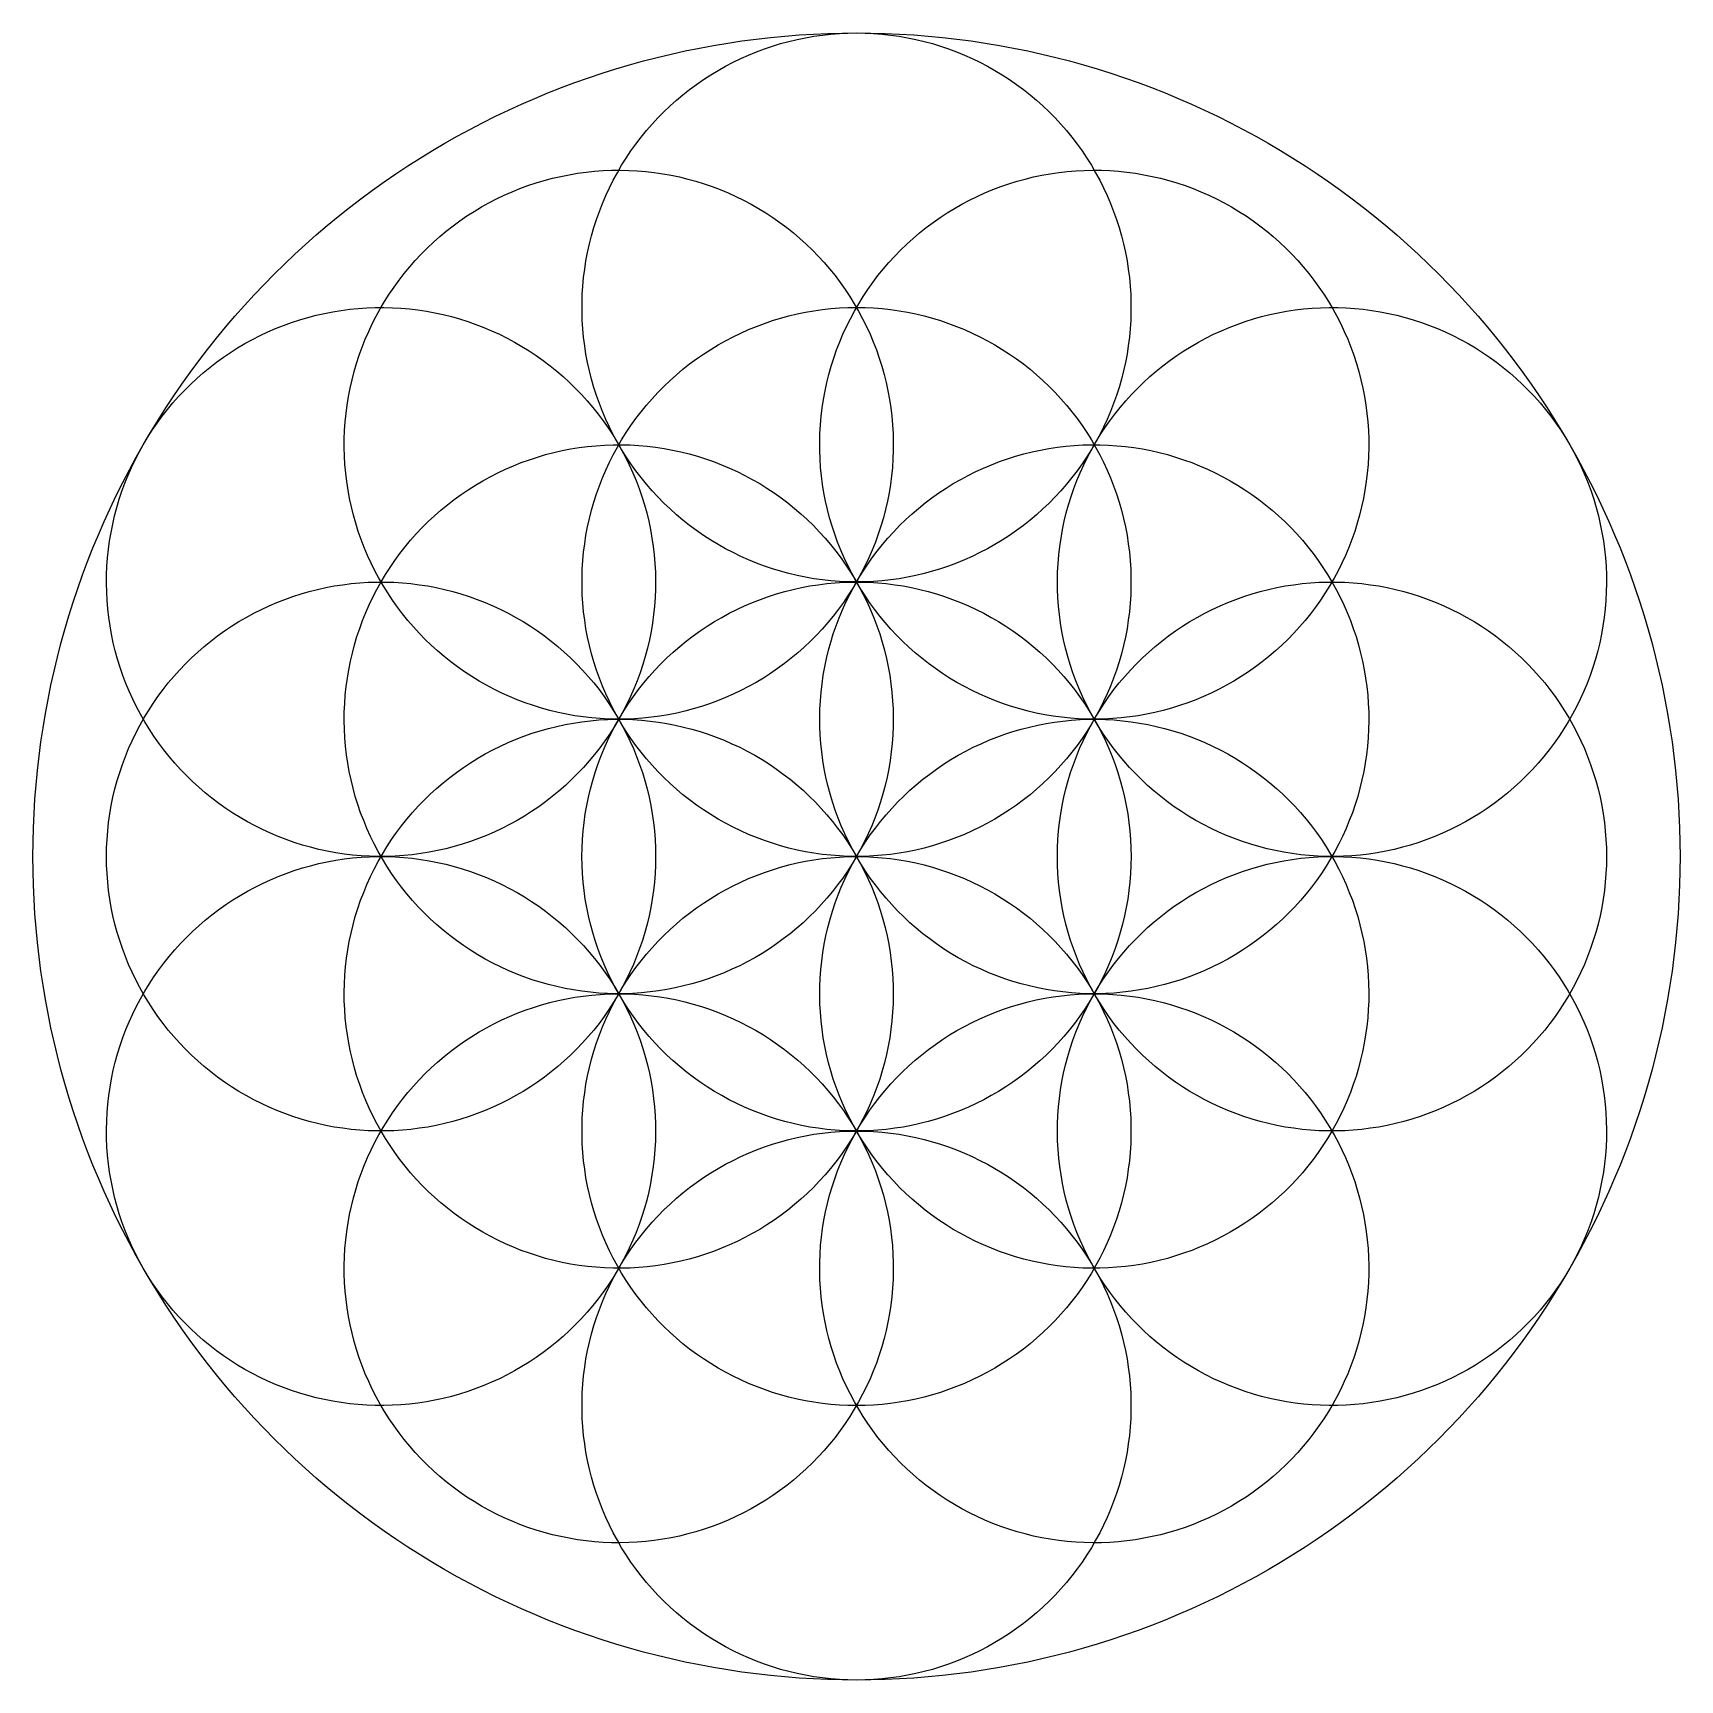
# Model space of a CAD drawing. Header units: inches. Extents: x 0 to 12, y 0 to 12.
import ezdxf

# ---------------------------------------------------------------- set-up
doc = ezdxf.new("R2010")
doc.units = ezdxf.units.IN
doc.header["$MEASUREMENT"] = 0
doc.layers.add('CUT', color=7, linetype='CONTINUOUS')

msp = doc.modelspace()

# ---------------------------------------------------------------- linework, layer by layer
at = {"layer": 'CUT'}
for points in [[(6, 12), (6.1047, 11.9991), (6.2094, 11.9963), (6.314, 11.9918), (6.4185, 11.9854), (6.5229, 11.9772), (6.6272, 11.9671), (6.7312, 11.9553), (6.835, 11.9416), (6.9386, 11.9261), (7.0419, 11.9088), (7.1449, 11.8898), (7.2475, 11.8689), (7.3497, 11.8462), (7.4515, 11.8218), (7.5529, 11.7956), (7.6538, 11.7676), (7.7542, 11.7378), (7.8541, 11.7063), (7.9534, 11.6731), (8.0521, 11.6382), (8.1502, 11.6015), (8.2476, 11.5631), (8.3444, 11.523), (8.4404, 11.4813), (8.5357, 11.4378), (8.6302, 11.3928), (8.7239, 11.346), (8.8168, 11.2977), (8.9089, 11.2477), (9, 11.1962), (9.0902, 11.143), (9.1795, 11.0883), (9.2678, 11.032), (9.3552, 10.9742), (9.4415, 10.9149), (9.5267, 10.8541), (9.6109, 10.7918), (9.694, 10.7281), (9.7759, 10.6629), (9.8567, 10.5963), (9.9364, 10.5283), (10.0148, 10.4589), (10.092, 10.3881), (10.168, 10.316), (10.2426, 10.2426), (10.316, 10.168), (10.3881, 10.092), (10.4589, 10.0148), (10.5283, 9.9364), (10.5963, 9.8567), (10.6629, 9.7759), (10.7281, 9.694), (10.7918, 9.6109), (10.8541, 9.5267), (10.9149, 9.4415), (10.9742, 9.3552), (11.032, 9.2678), (11.0883, 9.1795), (11.143, 9.0902), (11.1962, 9), (11.2477, 8.9089), (11.2977, 8.8168), (11.346, 8.7239), (11.3928, 8.6302), (11.4378, 8.5357), (11.4813, 8.4404), (11.523, 8.3444), (11.5631, 8.2476), (11.6015, 8.1502), (11.6382, 8.0521), (11.6731, 7.9534), (11.7063, 7.8541), (11.7378, 7.7542), (11.7676, 7.6538), (11.7956, 7.5529), (11.8218, 7.4515), (11.8462, 7.3497), (11.8689, 7.2475), (11.8898, 7.1449), (11.9088, 7.0419), (11.9261, 6.9386), (11.9416, 6.835), (11.9553, 6.7312), (11.9671, 6.6272), (11.9772, 6.5229), (11.9854, 6.4185), (11.9918, 6.314), (11.9963, 6.2094), (11.9991, 6.1047), (12, 6), (11.9991, 5.8953), (11.9963, 5.7906), (11.9918, 5.686), (11.9854, 5.5815), (11.9772, 5.4771), (11.9671, 5.3728), (11.9553, 5.2688), (11.9416, 5.165), (11.9261, 5.0614), (11.9088, 4.9581), (11.8898, 4.8551), (11.8689, 4.7525), (11.8462, 4.6503), (11.8218, 4.5485), (11.7956, 4.4471), (11.7676, 4.3462), (11.7378, 4.2458), (11.7063, 4.1459), (11.6731, 4.0466), (11.6382, 3.9479), (11.6015, 3.8498), (11.5631, 3.7524), (11.523, 3.6556), (11.4813, 3.5596), (11.4378, 3.4643), (11.3928, 3.3698), (11.346, 3.2761), (11.2977, 3.1832), (11.2477, 3.0911), (11.1962, 3), (11.143, 2.9098), (11.0883, 2.8205), (11.032, 2.7322), (10.9742, 2.6448), (10.9149, 2.5585), (10.8541, 2.4733), (10.7918, 2.3891), (10.7281, 2.306), (10.6629, 2.2241), (10.5963, 2.1433), (10.5283, 2.0636), (10.4589, 1.9852), (10.3881, 1.908), (10.316, 1.832), (10.2426, 1.7574), (10.168, 1.684), (10.092, 1.6119), (10.0148, 1.5411), (9.9364, 1.4717), (9.8567, 1.4037), (9.7759, 1.3371), (9.694, 1.2719), (9.6109, 1.2082), (9.5267, 1.1459), (9.4415, 1.0851), (9.3552, 1.0258), (9.2678, 0.968), (9.1795, 0.9117), (9.0902, 0.857), (9, 0.8038), (8.9089, 0.7523), (8.8168, 0.7023), (8.7239, 0.654), (8.6302, 0.6072), (8.5357, 0.5622), (8.4404, 0.5187), (8.3444, 0.477), (8.2476, 0.4369), (8.1502, 0.3985), (8.0521, 0.3618), (7.9534, 0.3269), (7.8541, 0.2937), (7.7542, 0.2622), (7.6538, 0.2324), (7.5529, 0.2044), (7.4515, 0.1782), (7.3497, 0.1538), (7.2475, 0.1311), (7.1449, 0.1102), (7.0419, 0.0912), (6.9386, 0.0739), (6.835, 0.0584), (6.7312, 0.0447), (6.6272, 0.0329), (6.5229, 0.0228), (6.4185, 0.0146), (6.314, 0.0082), (6.2094, 0.0037), (6.1047, 0.0009), (6, 0), (5.8953, 0.0009), (5.7906, 0.0037), (5.686, 0.0082), (5.5815, 0.0146), (5.4771, 0.0228), (5.3728, 0.0329), (5.2688, 0.0447), (5.165, 0.0584), (5.0614, 0.0739), (4.9581, 0.0912), (4.8551, 0.1102), (4.7525, 0.1311), (4.6503, 0.1538), (4.5485, 0.1782), (4.4471, 0.2044), (4.3462, 0.2324), (4.2458, 0.2622), (4.1459, 0.2937), (4.0466, 0.3269), (3.9479, 0.3618), (3.8498, 0.3985), (3.7524, 0.4369), (3.6556, 0.477), (3.5596, 0.5187), (3.4643, 0.5622), (3.3698, 0.6072), (3.2761, 0.654), (3.1832, 0.7023), (3.0911, 0.7523), (3, 0.8038), (2.9098, 0.857), (2.8205, 0.9117), (2.7322, 0.968), (2.6448, 1.0258), (2.5585, 1.0851), (2.4733, 1.1459), (2.3891, 1.2082), (2.306, 1.2719), (2.2241, 1.3371), (2.1433, 1.4037), (2.0636, 1.4717), (1.9852, 1.5411), (1.908, 1.6119), (1.832, 1.684), (1.7574, 1.7574), (1.684, 1.832), (1.6119, 1.908), (1.5411, 1.9852), (1.4717, 2.0636), (1.4037, 2.1433), (1.3371, 2.2241), (1.2719, 2.306), (1.2082, 2.3891), (1.1459, 2.4733), (1.0851, 2.5585), (1.0258, 2.6448), (0.968, 2.7322), (0.9117, 2.8205), (0.857, 2.9098), (0.8038, 3), (0.7523, 3.0911), (0.7023, 3.1832), (0.654, 3.2761), (0.6072, 3.3698), (0.5622, 3.4643), (0.5187, 3.5596), (0.477, 3.6556), (0.4369, 3.7524), (0.3985, 3.8498), (0.3618, 3.9479), (0.3269, 4.0466), (0.2937, 4.1459), (0.2622, 4.2458), (0.2324, 4.3462), (0.2044, 4.4471), (0.1782, 4.5485), (0.1538, 4.6503), (0.1311, 4.7525), (0.1102, 4.8551), (0.0912, 4.9581), (0.0739, 5.0614), (0.0584, 5.165), (0.0447, 5.2688), (0.0329, 5.3728), (0.0228, 5.4771), (0.0146, 5.5815), (0.0082, 5.686), (0.0037, 5.7906), (0.0009, 5.8953), (0, 6), (0.0009, 6.1047), (0.0037, 6.2094), (0.0082, 6.314), (0.0146, 6.4185), (0.0228, 6.5229), (0.0329, 6.6272), (0.0447, 6.7312), (0.0584, 6.835), (0.0739, 6.9386), (0.0912, 7.0419), (0.1102, 7.1449), (0.1311, 7.2475), (0.1538, 7.3497), (0.1782, 7.4515), (0.2044, 7.5529), (0.2324, 7.6538), (0.2622, 7.7542), (0.2937, 7.8541), (0.3269, 7.9534), (0.3618, 8.0521), (0.3985, 8.1502), (0.4369, 8.2476), (0.477, 8.3444), (0.5187, 8.4404), (0.5622, 8.5357), (0.6072, 8.6302), (0.654, 8.7239), (0.7023, 8.8168), (0.7523, 8.9089), (0.8038, 9), (0.857, 9.0902), (0.9117, 9.1795), (0.968, 9.2678), (1.0258, 9.3552), (1.0851, 9.4415), (1.1459, 9.5267), (1.2082, 9.6109), (1.2719, 9.694), (1.3371, 9.7759), (1.4037, 9.8567), (1.4717, 9.9364), (1.5411, 10.0148), (1.6119, 10.092), (1.684, 10.168), (1.7574, 10.2426), (1.832, 10.316), (1.908, 10.3881), (1.9852, 10.4589), (2.0636, 10.5283), (2.1433, 10.5963), (2.2241, 10.6629), (2.306, 10.7281), (2.3891, 10.7918), (2.4733, 10.8541), (2.5585, 10.9149), (2.6448, 10.9742), (2.7322, 11.032), (2.8205, 11.0883), (2.9098, 11.143), (3, 11.1962), (3.0911, 11.2477), (3.1832, 11.2977), (3.2761, 11.346), (3.3698, 11.3928), (3.4643, 11.4378), (3.5596, 11.4813), (3.6556, 11.523), (3.7524, 11.5631), (3.8498, 11.6015), (3.9479, 11.6382), (4.0466, 11.6731), (4.1459, 11.7063), (4.2458, 11.7378), (4.3462, 11.7676), (4.4471, 11.7956), (4.5485, 11.8218), (4.6503, 11.8462), (4.7525, 11.8689), (4.8551, 11.8898), (4.9581, 11.9088), (5.0614, 11.9261), (5.165, 11.9416), (5.2688, 11.9553), (5.3728, 11.9671), (5.4771, 11.9772), (5.5815, 11.9854), (5.686, 11.9918), (5.7906, 11.9963), (5.8953, 11.9991)], [(6, 8), (5.9378, 8.001), (5.8757, 8.0039), (5.8136, 8.0087), (5.7518, 8.0155), (5.6902, 8.0241), (5.6289, 8.0347), (5.568, 8.0472), (5.5074, 8.0616), (5.4474, 8.0779), (5.3879, 8.096), (5.329, 8.1159), (5.2707, 8.1377), (5.2131, 8.1613), (5.1563, 8.1867), (5.1003, 8.2138), (5.0452, 8.2426), (4.991, 8.2732), (4.9378, 8.3054), (4.8856, 8.3392), (4.8345, 8.3747), (4.7845, 8.4117), (4.7357, 8.4503), (4.6881, 8.4904), (4.6418, 8.5319), (4.5968, 8.5748), (4.5532, 8.6192), (4.5109, 8.6648), (4.4701, 8.7118), (4.4308, 8.76), (4.393, 8.8094), (4.3568, 8.8599), (4.3221, 8.9116), (4.2891, 8.9643), (4.2577, 9.018), (4.228, 9.0727), (4.2, 9.1282), (4.1738, 9.1846), (4.1493, 9.2418), (4.1266, 9.2997), (4.1057, 9.3583), (4.0867, 9.4176), (4.0695, 9.4774), (4.0542, 9.5376), (4.0407, 9.5984), (4.0292, 9.6595), (4.0196, 9.721), (4.0118, 9.7827), (4.006, 9.8446), (4.0022, 9.9067), (4.0002, 9.9689), (4.0002, 10.0311), (4.0022, 10.0933), (4.006, 10.1554), (4.0118, 10.2173), (4.0196, 10.279), (4.0292, 10.3405), (4.0407, 10.4016), (4.0542, 10.4624), (4.0695, 10.5226), (4.0867, 10.5824), (4.1057, 10.6417), (4.1266, 10.7003), (4.1493, 10.7582), (4.1738, 10.8154), (4.2, 10.8718), (4.228, 10.9273), (4.2577, 10.982), (4.2891, 11.0357), (4.3221, 11.0884), (4.3568, 11.1401), (4.393, 11.1906), (4.4308, 11.24), (4.4701, 11.2882), (4.5109, 11.3352), (4.5532, 11.3808), (4.5968, 11.4252), (4.6418, 11.4681), (4.6881, 11.5096), (4.7357, 11.5497), (4.7845, 11.5883), (4.8345, 11.6253), (4.8856, 11.6608), (4.9378, 11.6946), (4.991, 11.7268), (5.0452, 11.7574), (5.1003, 11.7862), (5.1563, 11.8133), (5.2131, 11.8387), (5.2707, 11.8623), (5.329, 11.8841), (5.3879, 11.904), (5.4474, 11.9221), (5.5074, 11.9384), (5.568, 11.9528), (5.6289, 11.9653), (5.6902, 11.9759), (5.7518, 11.9845), (5.8136, 11.9913), (5.8757, 11.9961), (5.9378, 11.999), (6, 12), (6.0622, 11.999), (6.1243, 11.9961), (6.1864, 11.9913), (6.2482, 11.9845), (6.3098, 11.9759), (6.3711, 11.9653), (6.432, 11.9528), (6.4926, 11.9384), (6.5526, 11.9221), (6.6121, 11.904), (6.671, 11.8841), (6.7293, 11.8623), (6.7869, 11.8387), (6.8437, 11.8133), (6.8997, 11.7862), (6.9548, 11.7574), (7.009, 11.7268), (7.0622, 11.6946), (7.1144, 11.6608), (7.1655, 11.6253), (7.2155, 11.5883), (7.2643, 11.5497), (7.3119, 11.5096), (7.3582, 11.4681), (7.4032, 11.4252), (7.4468, 11.3808), (7.4891, 11.3352), (7.5299, 11.2882), (7.5692, 11.24), (7.607, 11.1906), (7.6432, 11.1401), (7.6779, 11.0884), (7.7109, 11.0357), (7.7423, 10.982), (7.772, 10.9273), (7.8, 10.8718), (7.8262, 10.8154), (7.8507, 10.7582), (7.8734, 10.7003), (7.8943, 10.6417), (7.9133, 10.5824), (7.9305, 10.5226), (7.9458, 10.4624), (7.9593, 10.4016), (7.9708, 10.3405), (7.9804, 10.279), (7.9882, 10.2173), (7.994, 10.1554), (7.9978, 10.0933), (7.9998, 10.0311), (7.9998, 9.9689), (7.9978, 9.9067), (7.994, 9.8446), (7.9882, 9.7827), (7.9804, 9.721), (7.9708, 9.6595), (7.9593, 9.5984), (7.9458, 9.5376), (7.9305, 9.4774), (7.9133, 9.4176), (7.8943, 9.3583), (7.8734, 9.2997), (7.8507, 9.2418), (7.8262, 9.1846), (7.8, 9.1282), (7.772, 9.0727), (7.7423, 9.018), (7.7109, 8.9643), (7.6779, 8.9116), (7.6432, 8.8599), (7.607, 8.8094), (7.5692, 8.76), (7.5299, 8.7118), (7.4891, 8.6648), (7.4468, 8.6192), (7.4032, 8.5748), (7.3582, 8.5319), (7.3119, 8.4904), (7.2643, 8.4503), (7.2155, 8.4117), (7.1655, 8.3747), (7.1144, 8.3392), (7.0622, 8.3054), (7.009, 8.2732), (6.9548, 8.2426), (6.8997, 8.2138), (6.8437, 8.1867), (6.7869, 8.1613), (6.7293, 8.1377), (6.671, 8.1159), (6.6121, 8.096), (6.5526, 8.0779), (6.4926, 8.0616), (6.432, 8.0472), (6.3711, 8.0347), (6.3098, 8.0241), (6.2482, 8.0155), (6.1864, 8.0087), (6.1243, 8.0039), (6.0622, 8.001)], [(5.2679, 7.2679), (5.2136, 7.2377), (5.1583, 7.2091), (5.1022, 7.1823), (5.0453, 7.1572), (4.9876, 7.134), (4.9292, 7.1125), (4.8702, 7.0928), (4.8106, 7.075), (4.7505, 7.0591), (4.6899, 7.045), (4.6289, 7.0328), (4.5675, 7.0226), (4.5059, 7.0142), (4.444, 7.0078), (4.3819, 7.0033), (4.3198, 7.0007), (4.2576, 7), (4.1954, 7.0013), (4.1333, 7.0045), (4.0713, 7.0097), (4.0095, 7.0168), (3.9479, 7.0258), (3.8867, 7.0367), (3.8258, 7.0495), (3.7653, 7.0642), (3.7054, 7.0807), (3.646, 7.0992), (3.5872, 7.1194), (3.529, 7.1415), (3.4716, 7.1654), (3.4149, 7.1911), (3.359, 7.2185), (3.3041, 7.2476), (3.25, 7.2784), (3.197, 7.3109), (3.145, 7.345), (3.0941, 7.3807), (3.0443, 7.418), (2.9957, 7.4569), (2.9483, 7.4972), (2.9022, 7.5389), (2.8574, 7.5821), (2.814, 7.6267), (2.772, 7.6726), (2.7314, 7.7197), (2.6924, 7.7681), (2.6548, 7.8177), (2.6188, 7.8685), (2.5844, 7.9203), (2.5517, 7.9732), (2.5206, 8.0271), (2.4911, 8.0819), (2.4634, 8.1376), (2.4375, 8.1941), (2.4133, 8.2514), (2.3909, 8.3095), (2.3704, 8.3682), (2.3516, 8.4275), (2.3348, 8.4874), (2.3198, 8.5477), (2.3066, 8.6085), (2.2954, 8.6697), (2.2861, 8.7312), (2.2787, 8.793), (2.2732, 8.855), (2.2697, 8.9171), (2.2681, 8.9793), (2.2684, 9.0415), (2.2706, 9.1036), (2.2748, 9.1657), (2.2809, 9.2276), (2.289, 9.2893), (2.2989, 9.3507), (2.3108, 9.4118), (2.3245, 9.4724), (2.3402, 9.5326), (2.3577, 9.5923), (2.377, 9.6515), (2.3982, 9.71), (2.4212, 9.7678), (2.446, 9.8248), (2.4725, 9.8811), (2.5008, 9.9365), (2.5307, 9.991), (2.5624, 10.0446), (2.5957, 10.0971), (2.6306, 10.1486), (2.6671, 10.1989), (2.7052, 10.2481), (2.7448, 10.2961), (2.7858, 10.3429), (2.8283, 10.3883), (2.8722, 10.4324), (2.9174, 10.4751), (2.9639, 10.5164), (3.0117, 10.5562), (3.0607, 10.5946), (3.1109, 10.6313), (3.1622, 10.6665), (3.2146, 10.7001), (3.2679, 10.7321), (3.3223, 10.7623), (3.3776, 10.7909), (3.4337, 10.8177), (3.4906, 10.8428), (3.5483, 10.866), (3.6067, 10.8875), (3.6657, 10.9072), (3.7253, 10.925), (3.7854, 10.9409), (3.846, 10.955), (3.907, 10.9672), (3.9684, 10.9774), (4.03, 10.9858), (4.0919, 10.9922), (4.154, 10.9967), (4.2161, 10.9993), (4.2783, 11), (4.3405, 10.9987), (4.4026, 10.9955), (4.4646, 10.9903), (4.5264, 10.9832), (4.588, 10.9742), (4.6492, 10.9633), (4.7101, 10.9505), (4.7705, 10.9358), (4.8305, 10.9193), (4.8899, 10.9008), (4.9487, 10.8806), (5.0069, 10.8585), (5.0643, 10.8346), (5.121, 10.8089), (5.1769, 10.7815), (5.2318, 10.7524), (5.2859, 10.7216), (5.3389, 10.6891), (5.3909, 10.655), (5.4418, 10.6193), (5.4916, 10.582), (5.5402, 10.5431), (5.5876, 10.5028), (5.6337, 10.4611), (5.6785, 10.4179), (5.7219, 10.3733), (5.7639, 10.3274), (5.8045, 10.2803), (5.8435, 10.2319), (5.8811, 10.1823), (5.9171, 10.1315), (5.9515, 10.0797), (5.9842, 10.0268), (6.0153, 9.9729), (6.0448, 9.9181), (6.0724, 9.8624), (6.0984, 9.8059), (6.1226, 9.7486), (6.145, 9.6905), (6.1655, 9.6318), (6.1843, 9.5725), (6.2011, 9.5126), (6.2161, 9.4523), (6.2293, 9.3915), (6.2405, 9.3303), (6.2498, 9.2688), (6.2572, 9.207), (6.2627, 9.145), (6.2662, 9.0829), (6.2678, 9.0207), (6.2675, 8.9585), (6.2653, 8.8964), (6.2611, 8.8343), (6.255, 8.7724), (6.2469, 8.7107), (6.237, 8.6493), (6.2251, 8.5882), (6.2113, 8.5276), (6.1957, 8.4674), (6.1782, 8.4077), (6.1589, 8.3485), (6.1377, 8.29), (6.1147, 8.2322), (6.0899, 8.1752), (6.0634, 8.1189), (6.0351, 8.0635), (6.0052, 8.009), (5.9735, 7.9554), (5.9402, 7.9029), (5.9053, 7.8514), (5.8687, 7.8011), (5.8307, 7.7519), (5.7911, 7.7039), (5.7501, 7.6571), (5.7076, 7.6117), (5.6637, 7.5676), (5.6185, 7.5249), (5.572, 7.4836), (5.5242, 7.4438), (5.4752, 7.4054), (5.425, 7.3687), (5.3737, 7.3335), (5.3213, 7.2999)], [(6.7321, 7.2679), (6.6787, 7.2999), (6.6263, 7.3335), (6.575, 7.3687), (6.5248, 7.4054), (6.4758, 7.4438), (6.428, 7.4836), (6.3815, 7.5249), (6.3363, 7.5676), (6.2924, 7.6117), (6.2499, 7.6571), (6.2089, 7.7039), (6.1693, 7.7519), (6.1313, 7.8011), (6.0947, 7.8514), (6.0598, 7.9029), (6.0265, 7.9554), (5.9948, 8.009), (5.9649, 8.0635), (5.9366, 8.1189), (5.9101, 8.1752), (5.8853, 8.2322), (5.8623, 8.29), (5.8411, 8.3485), (5.8218, 8.4077), (5.8043, 8.4674), (5.7887, 8.5276), (5.7749, 8.5882), (5.763, 8.6493), (5.7531, 8.7107), (5.745, 8.7724), (5.7389, 8.8343), (5.7347, 8.8964), (5.7325, 8.9585), (5.7322, 9.0207), (5.7338, 9.0829), (5.7373, 9.145), (5.7428, 9.207), (5.7502, 9.2688), (5.7595, 9.3303), (5.7707, 9.3915), (5.7839, 9.4523), (5.7989, 9.5126), (5.8157, 9.5725), (5.8345, 9.6318), (5.855, 9.6905), (5.8774, 9.7486), (5.9016, 9.8059), (5.9276, 9.8624), (5.9552, 9.9181), (5.9847, 9.9729), (6.0158, 10.0268), (6.0485, 10.0797), (6.0829, 10.1315), (6.1189, 10.1823), (6.1565, 10.2319), (6.1955, 10.2803), (6.2361, 10.3274), (6.2781, 10.3733), (6.3215, 10.4179), (6.3663, 10.4611), (6.4124, 10.5028), (6.4598, 10.5431), (6.5084, 10.582), (6.5582, 10.6193), (6.6091, 10.655), (6.6611, 10.6891), (6.7141, 10.7216), (6.7682, 10.7524), (6.8231, 10.7815), (6.879, 10.8089), (6.9357, 10.8346), (6.9931, 10.8585), (7.0513, 10.8806), (7.1101, 10.9008), (7.1695, 10.9193), (7.2295, 10.9358), (7.2899, 10.9505), (7.3508, 10.9633), (7.412, 10.9742), (7.4736, 10.9832), (7.5354, 10.9903), (7.5974, 10.9955), (7.6595, 10.9987), (7.7217, 11), (7.7839, 10.9993), (7.846, 10.9967), (7.9081, 10.9922), (7.97, 10.9858), (8.0316, 10.9774), (8.093, 10.9672), (8.154, 10.955), (8.2146, 10.9409), (8.2747, 10.925), (8.3343, 10.9072), (8.3933, 10.8875), (8.4517, 10.866), (8.5094, 10.8428), (8.5663, 10.8177), (8.6224, 10.7909), (8.6777, 10.7623), (8.7321, 10.7321), (8.7854, 10.7001), (8.8378, 10.6665), (8.8891, 10.6313), (8.9393, 10.5946), (8.9883, 10.5562), (9.0361, 10.5164), (9.0826, 10.4751), (9.1278, 10.4324), (9.1717, 10.3883), (9.2142, 10.3429), (9.2552, 10.2961), (9.2948, 10.2481), (9.3329, 10.1989), (9.3694, 10.1486), (9.4043, 10.0971), (9.4376, 10.0446), (9.4693, 9.991), (9.4992, 9.9365), (9.5275, 9.8811), (9.554, 9.8248), (9.5788, 9.7678), (9.6018, 9.71), (9.623, 9.6515), (9.6423, 9.5923), (9.6598, 9.5326), (9.6755, 9.4724), (9.6892, 9.4118), (9.7011, 9.3507), (9.711, 9.2893), (9.7191, 9.2276), (9.7252, 9.1657), (9.7294, 9.1036), (9.7316, 9.0415), (9.7319, 8.9793), (9.7303, 8.9171), (9.7268, 8.855), (9.7213, 8.793), (9.7139, 8.7312), (9.7046, 8.6697), (9.6934, 8.6085), (9.6802, 8.5477), (9.6652, 8.4874), (9.6484, 8.4275), (9.6296, 8.3682), (9.6091, 8.3095), (9.5867, 8.2514), (9.5625, 8.1941), (9.5366, 8.1376), (9.5089, 8.0819), (9.4794, 8.0271), (9.4483, 7.9732), (9.4156, 7.9203), (9.3812, 7.8685), (9.3452, 7.8177), (9.3076, 7.7681), (9.2686, 7.7197), (9.228, 7.6726), (9.186, 7.6267), (9.1426, 7.5821), (9.0978, 7.5389), (9.0517, 7.4972), (9.0043, 7.4569), (8.9557, 7.418), (8.9059, 7.3807), (8.855, 7.345), (8.803, 7.3109), (8.75, 7.2784), (8.6959, 7.2476), (8.641, 7.2185), (8.5851, 7.1911), (8.5284, 7.1654), (8.471, 7.1415), (8.4128, 7.1194), (8.354, 7.0992), (8.2946, 7.0807), (8.2347, 7.0642), (8.1742, 7.0495), (8.1133, 7.0367), (8.0521, 7.0258), (7.9905, 7.0168), (7.9287, 7.0097), (7.8667, 7.0045), (7.8046, 7.0013), (7.7424, 7), (7.6802, 7.0007), (7.6181, 7.0033), (7.556, 7.0078), (7.4941, 7.0142), (7.4325, 7.0226), (7.3711, 7.0328), (7.3101, 7.045), (7.2495, 7.0591), (7.1894, 7.075), (7.1298, 7.0928), (7.0708, 7.1125), (7.0124, 7.134), (6.9547, 7.1572), (6.8978, 7.1823), (6.8417, 7.2091), (6.7864, 7.2377)], [(4.2679, 7), (4.236, 6.9466), (4.2024, 6.8943), (4.1672, 6.843), (4.1305, 6.7928), (4.0921, 6.7438), (4.0523, 6.696), (4.011, 6.6495), (3.9683, 6.6042), (3.9242, 6.5604), (3.8788, 6.5179), (3.832, 6.4768), (3.784, 6.4373), (3.7348, 6.3992), (3.6845, 6.3627), (3.633, 6.3278), (3.5805, 6.2944), (3.5269, 6.2628), (3.4724, 6.2328), (3.417, 6.2045), (3.3607, 6.178), (3.3037, 6.1532), (3.2459, 6.1303), (3.1874, 6.1091), (3.1282, 6.0897), (3.0685, 6.0722), (3.0083, 6.0566), (2.9477, 6.0428), (2.8866, 6.031), (2.8252, 6.021), (2.7635, 6.013), (2.7016, 6.0069), (2.6395, 6.0027), (2.5774, 6.0004), (2.5152, 6.0001), (2.453, 6.0017), (2.3909, 6.0053), (2.3289, 6.0107), (2.2671, 6.0181), (2.2056, 6.0275), (2.1444, 6.0387), (2.0836, 6.0518), (2.0233, 6.0668), (1.9634, 6.0837), (1.9041, 6.1024), (1.8454, 6.123), (1.7873, 6.1454), (1.73, 6.1696), (1.6735, 6.1955), (1.6178, 6.2232), (1.563, 6.2526), (1.5091, 6.2837), (1.4562, 6.3165), (1.4044, 6.3509), (1.3536, 6.3869), (1.304, 6.4244), (1.2556, 6.4635), (1.2085, 6.504), (1.1626, 6.546), (1.118, 6.5895), (1.0748, 6.6342), (1.0331, 6.6803), (0.9928, 6.7277), (0.9539, 6.7763), (0.9166, 6.8261), (0.8809, 6.877), (0.8468, 6.929), (0.8143, 6.9821), (0.7835, 7.0361), (0.7544, 7.0911), (0.727, 7.1469), (0.7013, 7.2036), (0.6774, 7.2611), (0.6553, 7.3192), (0.6351, 7.378), (0.6166, 7.4374), (0.6001, 7.4974), (0.5854, 7.5578), (0.5726, 7.6187), (0.5617, 7.68), (0.5527, 7.7415), (0.5456, 7.8033), (0.5404, 7.8653), (0.5372, 7.9274), (0.5359, 7.9896), (0.5366, 8.0518), (0.5391, 8.114), (0.5437, 8.176), (0.5501, 8.2379), (0.5585, 8.2995), (0.5687, 8.3609), (0.5809, 8.4219), (0.595, 8.4825), (0.6109, 8.5426), (0.6287, 8.6022), (0.6484, 8.6613), (0.6699, 8.7196), (0.6931, 8.7773), (0.7182, 8.8343), (0.745, 8.8904), (0.7736, 8.9456), (0.8038, 9), (0.8358, 9.0534), (0.8694, 9.1057), (0.9046, 9.157), (0.9413, 9.2072), (0.9797, 9.2562), (1.0195, 9.304), (1.0608, 9.3505), (1.1035, 9.3958), (1.1476, 9.4396), (1.193, 9.4821), (1.2398, 9.5232), (1.2878, 9.5627), (1.337, 9.6008), (1.3873, 9.6373), (1.4388, 9.6722), (1.4913, 9.7056), (1.5449, 9.7372), (1.5994, 9.7672), (1.6548, 9.7955), (1.7111, 9.822), (1.7681, 9.8468), (1.8259, 9.8697), (1.8844, 9.8909), (1.9436, 9.9103), (2.0033, 9.9278), (2.0635, 9.9434), (2.1241, 9.9572), (2.1852, 9.969), (2.2466, 9.979), (2.3083, 9.987), (2.3702, 9.9931), (2.4323, 9.9973), (2.4944, 9.9996), (2.5566, 9.9999), (2.6188, 9.9983), (2.6809, 9.9947), (2.7429, 9.9893), (2.8047, 9.9819), (2.8662, 9.9725), (2.9274, 9.9613), (2.9882, 9.9482), (3.0485, 9.9332), (3.1084, 9.9163), (3.1677, 9.8976), (3.2264, 9.877), (3.2845, 9.8546), (3.3418, 9.8304), (3.3983, 9.8045), (3.454, 9.7768), (3.5088, 9.7474), (3.5627, 9.7163), (3.6156, 9.6835), (3.6674, 9.6491), (3.7182, 9.6131), (3.7678, 9.5756), (3.8162, 9.5365), (3.8633, 9.496), (3.9092, 9.454), (3.9538, 9.4105), (3.997, 9.3658), (4.0387, 9.3197), (4.079, 9.2723), (4.1179, 9.2237), (4.1552, 9.1739), (4.1909, 9.123), (4.225, 9.071), (4.2575, 9.0179), (4.2883, 8.9639), (4.3174, 8.9089), (4.3448, 8.8531), (4.3705, 8.7964), (4.3944, 8.7389), (4.4165, 8.6808), (4.4367, 8.622), (4.4551, 8.5626), (4.4717, 8.5026), (4.4864, 8.4422), (4.4992, 8.3813), (4.5101, 8.32), (4.5191, 8.2585), (4.5262, 8.1967), (4.5314, 8.1347), (4.5346, 8.0726), (4.5359, 8.0104), (4.5352, 7.9482), (4.5326, 7.886), (4.5281, 7.824), (4.5217, 7.7621), (4.5133, 7.7005), (4.5031, 7.6391), (4.4909, 7.5781), (4.4768, 7.5175), (4.4609, 7.4574), (4.4431, 7.3978), (4.4234, 7.3387), (4.4019, 7.2804), (4.3787, 7.2227), (4.3536, 7.1657), (4.3268, 7.1096), (4.2982, 7.0544)], [(6, 6), (5.9378, 6.001), (5.8757, 6.0039), (5.8136, 6.0087), (5.7518, 6.0155), (5.6902, 6.0241), (5.6289, 6.0347), (5.568, 6.0472), (5.5074, 6.0616), (5.4474, 6.0779), (5.3879, 6.096), (5.329, 6.1159), (5.2707, 6.1377), (5.2131, 6.1613), (5.1563, 6.1867), (5.1003, 6.2138), (5.0452, 6.2426), (4.991, 6.2732), (4.9378, 6.3054), (4.8856, 6.3392), (4.8345, 6.3747), (4.7845, 6.4117), (4.7357, 6.4503), (4.6881, 6.4904), (4.6418, 6.5319), (4.5968, 6.5748), (4.5532, 6.6192), (4.5109, 6.6648), (4.4701, 6.7118), (4.4308, 6.76), (4.393, 6.8094), (4.3568, 6.8599), (4.3221, 6.9116), (4.2891, 6.9643), (4.2577, 7.018), (4.228, 7.0727), (4.2, 7.1282), (4.1738, 7.1846), (4.1493, 7.2418), (4.1266, 7.2997), (4.1057, 7.3583), (4.0867, 7.4176), (4.0695, 7.4774), (4.0542, 7.5376), (4.0407, 7.5984), (4.0292, 7.6595), (4.0196, 7.721), (4.0118, 7.7827), (4.006, 7.8446), (4.0022, 7.9067), (4.0002, 7.9689), (4.0002, 8.0311), (4.0022, 8.0933), (4.006, 8.1554), (4.0118, 8.2173), (4.0196, 8.279), (4.0292, 8.3405), (4.0407, 8.4016), (4.0542, 8.4624), (4.0695, 8.5226), (4.0867, 8.5824), (4.1057, 8.6417), (4.1266, 8.7003), (4.1493, 8.7582), (4.1738, 8.8154), (4.2, 8.8718), (4.228, 8.9273), (4.2577, 8.982), (4.2891, 9.0357), (4.3221, 9.0884), (4.3568, 9.1401), (4.393, 9.1906), (4.4308, 9.24), (4.4701, 9.2882), (4.5109, 9.3352), (4.5532, 9.3808), (4.5968, 9.4252), (4.6418, 9.4681), (4.6881, 9.5096), (4.7357, 9.5497), (4.7845, 9.5883), (4.8345, 9.6253), (4.8856, 9.6608), (4.9378, 9.6946), (4.991, 9.7268), (5.0452, 9.7574), (5.1003, 9.7862), (5.1563, 9.8133), (5.2131, 9.8387), (5.2707, 9.8623), (5.329, 9.8841), (5.3879, 9.904), (5.4474, 9.9221), (5.5074, 9.9384), (5.568, 9.9528), (5.6289, 9.9653), (5.6902, 9.9759), (5.7518, 9.9845), (5.8136, 9.9913), (5.8757, 9.9961), (5.9378, 9.999), (6, 10), (6.0622, 9.999), (6.1243, 9.9961), (6.1864, 9.9913), (6.2482, 9.9845), (6.3098, 9.9759), (6.3711, 9.9653), (6.432, 9.9528), (6.4926, 9.9384), (6.5526, 9.9221), (6.6121, 9.904), (6.671, 9.8841), (6.7293, 9.8623), (6.7869, 9.8387), (6.8437, 9.8133), (6.8997, 9.7862), (6.9548, 9.7574), (7.009, 9.7268), (7.0622, 9.6946), (7.1144, 9.6608), (7.1655, 9.6253), (7.2155, 9.5883), (7.2643, 9.5497), (7.3119, 9.5096), (7.3582, 9.4681), (7.4032, 9.4252), (7.4468, 9.3808), (7.4891, 9.3352), (7.5299, 9.2882), (7.5692, 9.24), (7.607, 9.1906), (7.6432, 9.1401), (7.6779, 9.0884), (7.7109, 9.0357), (7.7423, 8.982), (7.772, 8.9273), (7.8, 8.8718), (7.8262, 8.8154), (7.8507, 8.7582), (7.8734, 8.7003), (7.8943, 8.6417), (7.9133, 8.5824), (7.9305, 8.5226), (7.9458, 8.4624), (7.9593, 8.4016), (7.9708, 8.3405), (7.9804, 8.279), (7.9882, 8.2173), (7.994, 8.1554), (7.9978, 8.0933), (7.9998, 8.0311), (7.9998, 7.9689), (7.9978, 7.9067), (7.994, 7.8446), (7.9882, 7.7827), (7.9804, 7.721), (7.9708, 7.6595), (7.9593, 7.5984), (7.9458, 7.5376), (7.9305, 7.4774), (7.9133, 7.4176), (7.8943, 7.3583), (7.8734, 7.2997), (7.8507, 7.2418), (7.8262, 7.1846), (7.8, 7.1282), (7.772, 7.0727), (7.7423, 7.018), (7.7109, 6.9643), (7.6779, 6.9116), (7.6432, 6.8599), (7.607, 6.8094), (7.5692, 6.76), (7.5299, 6.7118), (7.4891, 6.6648), (7.4468, 6.6192), (7.4032, 6.5748), (7.3582, 6.5319), (7.3119, 6.4904), (7.2643, 6.4503), (7.2155, 6.4117), (7.1655, 6.3747), (7.1144, 6.3392), (7.0622, 6.3054), (7.009, 6.2732), (6.9548, 6.2426), (6.8997, 6.2138), (6.8437, 6.1867), (6.7869, 6.1613), (6.7293, 6.1377), (6.671, 6.1159), (6.6121, 6.096), (6.5526, 6.0779), (6.4926, 6.0616), (6.432, 6.0472), (6.3711, 6.0347), (6.3098, 6.0241), (6.2482, 6.0155), (6.1864, 6.0087), (6.1243, 6.0039), (6.0622, 6.001)], [(7.7321, 7), (7.7018, 7.0544), (7.6732, 7.1096), (7.6464, 7.1657), (7.6213, 7.2227), (7.5981, 7.2804), (7.5766, 7.3387), (7.5569, 7.3978), (7.5391, 7.4574), (7.5232, 7.5175), (7.5091, 7.5781), (7.4969, 7.6391), (7.4867, 7.7005), (7.4783, 7.7621), (7.4719, 7.824), (7.4674, 7.886), (7.4648, 7.9482), (7.4641, 8.0104), (7.4654, 8.0726), (7.4686, 8.1347), (7.4738, 8.1967), (7.4809, 8.2585), (7.4899, 8.32), (7.5008, 8.3813), (7.5136, 8.4422), (7.5283, 8.5026), (7.5449, 8.5626), (7.5633, 8.622), (7.5835, 8.6808), (7.6056, 8.7389), (7.6295, 8.7964), (7.6552, 8.8531), (7.6826, 8.9089), (7.7117, 8.9639), (7.7425, 9.0179), (7.775, 9.071), (7.8091, 9.123), (7.8448, 9.1739), (7.8821, 9.2237), (7.921, 9.2723), (7.9613, 9.3197), (8.003, 9.3658), (8.0462, 9.4105), (8.0908, 9.454), (8.1367, 9.496), (8.1838, 9.5365), (8.2322, 9.5756), (8.2818, 9.6131), (8.3326, 9.6491), (8.3844, 9.6835), (8.4373, 9.7163), (8.4912, 9.7474), (8.546, 9.7768), (8.6017, 9.8045), (8.6582, 9.8304), (8.7155, 9.8546), (8.7736, 9.877), (8.8323, 9.8976), (8.8916, 9.9163), (8.9515, 9.9332), (9.0118, 9.9482), (9.0726, 9.9613), (9.1338, 9.9725), (9.1953, 9.9819), (9.2571, 9.9893), (9.3191, 9.9947), (9.3812, 9.9983), (9.4434, 9.9999), (9.5056, 9.9996), (9.5677, 9.9973), (9.6298, 9.9931), (9.6917, 9.987), (9.7534, 9.979), (9.8148, 9.969), (9.8759, 9.9572), (9.9365, 9.9434), (9.9967, 9.9278), (10.0564, 9.9103), (10.1156, 9.8909), (10.1741, 9.8697), (10.2319, 9.8468), (10.2889, 9.822), (10.3452, 9.7955), (10.4006, 9.7672), (10.4551, 9.7372), (10.5087, 9.7056), (10.5612, 9.6722), (10.6127, 9.6373), (10.663, 9.6008), (10.7122, 9.5627), (10.7602, 9.5232), (10.807, 9.4821), (10.8524, 9.4396), (10.8965, 9.3958), (10.9392, 9.3505), (10.9805, 9.304), (11.0203, 9.2562), (11.0587, 9.2072), (11.0954, 9.157), (11.1306, 9.1057), (11.1642, 9.0534), (11.1962, 9), (11.2264, 8.9456), (11.255, 8.8904), (11.2818, 8.8343), (11.3069, 8.7773), (11.3301, 8.7196), (11.3516, 8.6613), (11.3713, 8.6022), (11.3891, 8.5426), (11.405, 8.4825), (11.4191, 8.4219), (11.4313, 8.3609), (11.4415, 8.2995), (11.4499, 8.2379), (11.4563, 8.176), (11.4609, 8.114), (11.4634, 8.0518), (11.4641, 7.9896), (11.4628, 7.9274), (11.4596, 7.8653), (11.4544, 7.8033), (11.4473, 7.7415), (11.4383, 7.68), (11.4274, 7.6187), (11.4146, 7.5578), (11.3999, 7.4974), (11.3834, 7.4374), (11.3649, 7.378), (11.3447, 7.3192), (11.3226, 7.2611), (11.2987, 7.2036), (11.273, 7.1469), (11.2456, 7.0911), (11.2165, 7.0361), (11.1857, 6.9821), (11.1532, 6.929), (11.1191, 6.877), (11.0834, 6.8261), (11.0461, 6.7763), (11.0072, 6.7277), (10.9669, 6.6803), (10.9252, 6.6342), (10.882, 6.5895), (10.8374, 6.546), (10.7915, 6.504), (10.7444, 6.4635), (10.696, 6.4244), (10.6464, 6.3869), (10.5956, 6.3509), (10.5438, 6.3165), (10.4909, 6.2837), (10.437, 6.2526), (10.3822, 6.2232), (10.3265, 6.1955), (10.27, 6.1696), (10.2127, 6.1454), (10.1546, 6.123), (10.0959, 6.1024), (10.0366, 6.0837), (9.9767, 6.0668), (9.9164, 6.0518), (9.8556, 6.0387), (9.7944, 6.0275), (9.7329, 6.0181), (9.6711, 6.0107), (9.6091, 6.0053), (9.547, 6.0017), (9.4848, 6.0001), (9.4226, 6.0004), (9.3605, 6.0027), (9.2984, 6.0069), (9.2365, 6.013), (9.1748, 6.021), (9.1134, 6.031), (9.0523, 6.0428), (8.9917, 6.0566), (8.9315, 6.0722), (8.8718, 6.0897), (8.8126, 6.1091), (8.7541, 6.1303), (8.6963, 6.1532), (8.6393, 6.178), (8.583, 6.2045), (8.5276, 6.2328), (8.4731, 6.2628), (8.4195, 6.2944), (8.367, 6.3278), (8.3155, 6.3627), (8.2652, 6.3992), (8.216, 6.4373), (8.168, 6.4768), (8.1212, 6.5179), (8.0758, 6.5604), (8.0317, 6.6042), (7.989, 6.6495), (7.9477, 6.696), (7.9079, 6.7438), (7.8695, 6.7928), (7.8328, 6.843), (7.7976, 6.8943), (7.764, 6.9466)], [(6, 6), (5.9681, 5.9466), (5.9345, 5.8943), (5.8993, 5.843), (5.8625, 5.7928), (5.8242, 5.7438), (5.7844, 5.696), (5.7431, 5.6495), (5.7004, 5.6042), (5.6563, 5.5604), (5.6108, 5.5179), (5.5641, 5.4768), (5.5161, 5.4373), (5.4669, 5.3992), (5.4165, 5.3627), (5.365, 5.3278), (5.3125, 5.2944), (5.259, 5.2628), (5.2045, 5.2328), (5.149, 5.2045), (5.0928, 5.178), (5.0357, 5.1532), (4.9779, 5.1303), (4.9194, 5.1091), (4.8603, 5.0897), (4.8006, 5.0722), (4.7404, 5.0566), (4.6797, 5.0428), (4.6186, 5.031), (4.5572, 5.021), (4.4956, 5.013), (4.4337, 5.0069), (4.3716, 5.0027), (4.3094, 5.0004), (4.2472, 5.0001), (4.185, 5.0017), (4.1229, 5.0053), (4.061, 5.0107), (3.9992, 5.0181), (3.9377, 5.0275), (3.8765, 5.0387), (3.8157, 5.0518), (3.7553, 5.0668), (3.6954, 5.0837), (3.6361, 5.1024), (3.5774, 5.123), (3.5194, 5.1454), (3.4621, 5.1696), (3.4055, 5.1955), (3.3498, 5.2232), (3.295, 5.2526), (3.2411, 5.2837), (3.1883, 5.3165), (3.1364, 5.3509), (3.0857, 5.3869), (3.0361, 5.4244), (2.9877, 5.4635), (2.9405, 5.504), (2.8946, 5.546), (2.8501, 5.5895), (2.8069, 5.6342), (2.7651, 5.6803), (2.7248, 5.7277), (2.686, 5.7763), (2.6487, 5.8261), (2.613, 5.877), (2.5788, 5.929), (2.5464, 5.9821), (2.5155, 6.0361), (2.4864, 6.0911), (2.459, 6.1469), (2.4333, 6.2036), (2.4095, 6.2611), (2.3874, 6.3192), (2.3671, 6.378), (2.3487, 6.4374), (2.3321, 6.4974), (2.3174, 6.5578), (2.3046, 6.6187), (2.2937, 6.68), (2.2847, 6.7415), (2.2776, 6.8033), (2.2725, 6.8653), (2.2693, 6.9274), (2.268, 6.9896), (2.2686, 7.0518), (2.2712, 7.114), (2.2757, 7.176), (2.2821, 7.2379), (2.2905, 7.2995), (2.3008, 7.3609), (2.313, 7.4219), (2.327, 7.4825), (2.343, 7.5426), (2.3608, 7.6022), (2.3804, 7.6613), (2.4019, 7.7196), (2.4252, 7.7773), (2.4503, 7.8343), (2.4771, 7.8904), (2.5056, 7.9456), (2.5359, 8), (2.5678, 8.0534), (2.6014, 8.1057), (2.6366, 8.157), (2.6734, 8.2072), (2.7117, 8.2562), (2.7515, 8.304), (2.7928, 8.3505), (2.8355, 8.3958), (2.8796, 8.4396), (2.9251, 8.4821), (2.9718, 8.5232), (3.0198, 8.5627), (3.069, 8.6008), (3.1194, 8.6373), (3.1709, 8.6722), (3.2234, 8.7056), (3.2769, 8.7372), (3.3314, 8.7672), (3.3869, 8.7955), (3.4431, 8.822), (3.5002, 8.8468), (3.558, 8.8697), (3.6165, 8.8909), (3.6756, 8.9103), (3.7353, 8.9278), (3.7955, 8.9434), (3.8562, 8.9572), (3.9172, 8.969), (3.9787, 8.979), (4.0403, 8.987), (4.1022, 8.9931), (4.1643, 8.9973), (4.2265, 8.9996), (4.2887, 8.9999), (4.3509, 8.9983), (4.413, 8.9947), (4.4749, 8.9893), (4.5367, 8.9819), (4.5982, 8.9725), (4.6594, 8.9613), (4.7202, 8.9482), (4.7806, 8.9332), (4.8405, 8.9163), (4.8998, 8.8976), (4.9585, 8.877), (5.0165, 8.8546), (5.0738, 8.8304), (5.1304, 8.8045), (5.1861, 8.7768), (5.2409, 8.7474), (5.2948, 8.7163), (5.3476, 8.6835), (5.3995, 8.6491), (5.4502, 8.6131), (5.4998, 8.5756), (5.5482, 8.5365), (5.5954, 8.496), (5.6413, 8.454), (5.6858, 8.4105), (5.729, 8.3658), (5.7708, 8.3197), (5.8111, 8.2723), (5.8499, 8.2237), (5.8872, 8.1739), (5.9229, 8.123), (5.957, 8.071), (5.9895, 8.0179), (6.0204, 7.9639), (6.0495, 7.9089), (6.0769, 7.8531), (6.1026, 7.7964), (6.1264, 7.7389), (6.1485, 7.6808), (6.1688, 7.622), (6.1872, 7.5626), (6.2038, 7.5026), (6.2185, 7.4422), (6.2313, 7.3813), (6.2422, 7.32), (6.2512, 7.2585), (6.2583, 7.1967), (6.2634, 7.1347), (6.2666, 7.0726), (6.2679, 7.0104), (6.2673, 6.9482), (6.2647, 6.886), (6.2602, 6.824), (6.2537, 6.7621), (6.2454, 6.7005), (6.2351, 6.6391), (6.2229, 6.5781), (6.2089, 6.5175), (6.1929, 6.4574), (6.1751, 6.3978), (6.1555, 6.3387), (6.134, 6.2804), (6.1107, 6.2227), (6.0856, 6.1657), (6.0588, 6.1096), (6.0303, 6.0544)], [(6, 6), (5.9697, 6.0544), (5.9412, 6.1096), (5.9144, 6.1657), (5.8893, 6.2227), (5.866, 6.2804), (5.8445, 6.3387), (5.8249, 6.3978), (5.8071, 6.4574), (5.7911, 6.5175), (5.7771, 6.5781), (5.7649, 6.6391), (5.7546, 6.7005), (5.7463, 6.7621), (5.7398, 6.824), (5.7353, 6.886), (5.7327, 6.9482), (5.7321, 7.0104), (5.7334, 7.0726), (5.7366, 7.1347), (5.7417, 7.1967), (5.7488, 7.2585), (5.7578, 7.32), (5.7687, 7.3813), (5.7815, 7.4422), (5.7962, 7.5026), (5.8128, 7.5626), (5.8312, 7.622), (5.8515, 7.6808), (5.8736, 7.7389), (5.8974, 7.7964), (5.9231, 7.8531), (5.9505, 7.9089), (5.9796, 7.9639), (6.0105, 8.0179), (6.043, 8.071), (6.0771, 8.123), (6.1128, 8.1739), (6.1501, 8.2237), (6.1889, 8.2723), (6.2292, 8.3197), (6.271, 8.3658), (6.3142, 8.4105), (6.3587, 8.454), (6.4046, 8.496), (6.4518, 8.5365), (6.5002, 8.5756), (6.5498, 8.6131), (6.6005, 8.6491), (6.6524, 8.6835), (6.7052, 8.7163), (6.7591, 8.7474), (6.8139, 8.7768), (6.8696, 8.8045), (6.9262, 8.8304), (6.9835, 8.8546), (7.0415, 8.877), (7.1002, 8.8976), (7.1595, 8.9163), (7.2194, 8.9332), (7.2798, 8.9482), (7.3406, 8.9613), (7.4018, 8.9725), (7.4633, 8.9819), (7.5251, 8.9893), (7.587, 8.9947), (7.6491, 8.9983), (7.7113, 8.9999), (7.7735, 8.9996), (7.8357, 8.9973), (7.8978, 8.9931), (7.9597, 8.987), (8.0213, 8.979), (8.0828, 8.969), (8.1438, 8.9572), (8.2045, 8.9434), (8.2647, 8.9278), (8.3244, 8.9103), (8.3835, 8.8909), (8.442, 8.8697), (8.4998, 8.8468), (8.5569, 8.822), (8.6131, 8.7955), (8.6686, 8.7672), (8.7231, 8.7372), (8.7766, 8.7056), (8.8291, 8.6722), (8.8806, 8.6373), (8.931, 8.6008), (8.9802, 8.5627), (9.0282, 8.5232), (9.0749, 8.4821), (9.1204, 8.4396), (9.1645, 8.3958), (9.2072, 8.3505), (9.2485, 8.304), (9.2883, 8.2562), (9.3266, 8.2072), (9.3634, 8.157), (9.3986, 8.1057), (9.4322, 8.0534), (9.4641, 8), (9.4944, 7.9456), (9.5229, 7.8904), (9.5497, 7.8343), (9.5748, 7.7773), (9.5981, 7.7196), (9.6196, 7.6613), (9.6392, 7.6022), (9.657, 7.5426), (9.673, 7.4825), (9.687, 7.4219), (9.6992, 7.3609), (9.7095, 7.2995), (9.7179, 7.2379), (9.7243, 7.176), (9.7288, 7.114), (9.7314, 7.0518), (9.732, 6.9896), (9.7307, 6.9274), (9.7275, 6.8653), (9.7224, 6.8033), (9.7153, 6.7415), (9.7063, 6.68), (9.6954, 6.6187), (9.6826, 6.5578), (9.6679, 6.4974), (9.6513, 6.4374), (9.6329, 6.378), (9.6126, 6.3192), (9.5905, 6.2611), (9.5667, 6.2036), (9.541, 6.1469), (9.5136, 6.0911), (9.4845, 6.0361), (9.4536, 5.9821), (9.4212, 5.929), (9.387, 5.877), (9.3513, 5.8261), (9.314, 5.7763), (9.2752, 5.7277), (9.2349, 5.6803), (9.1931, 5.6342), (9.1499, 5.5895), (9.1054, 5.546), (9.0595, 5.504), (9.0123, 5.4635), (8.9639, 5.4244), (8.9143, 5.3869), (8.8636, 5.3509), (8.8117, 5.3165), (8.7589, 5.2837), (8.705, 5.2526), (8.6502, 5.2232), (8.5945, 5.1955), (8.5379, 5.1696), (8.4806, 5.1454), (8.4226, 5.123), (8.3639, 5.1024), (8.3046, 5.0837), (8.2447, 5.0668), (8.1843, 5.0518), (8.1235, 5.0387), (8.0623, 5.0275), (8.0008, 5.0181), (7.939, 5.0107), (7.8771, 5.0053), (7.815, 5.0017), (7.7528, 5.0001), (7.6906, 5.0004), (7.6284, 5.0027), (7.5663, 5.0069), (7.5044, 5.013), (7.4428, 5.021), (7.3814, 5.031), (7.3203, 5.0428), (7.2596, 5.0566), (7.1994, 5.0722), (7.1397, 5.0897), (7.0806, 5.1091), (7.0221, 5.1303), (6.9643, 5.1532), (6.9072, 5.178), (6.851, 5.2045), (6.7955, 5.2328), (6.741, 5.2628), (6.6875, 5.2944), (6.635, 5.3278), (6.5835, 5.3627), (6.5331, 5.3992), (6.4839, 5.4373), (6.4359, 5.4768), (6.3892, 5.5179), (6.3437, 5.5604), (6.2996, 5.6042), (6.2569, 5.6495), (6.2156, 5.696), (6.1758, 5.7438), (6.1375, 5.7928), (6.1007, 5.843), (6.0655, 5.8943), (6.0319, 5.9466)], [(4.5359, 6), (4.5349, 5.9378), (4.532, 5.8757), (4.5272, 5.8136), (4.5204, 5.7518), (4.5118, 5.6902), (4.5012, 5.6289), (4.4887, 5.568), (4.4743, 5.5074), (4.458, 5.4474), (4.4399, 5.3879), (4.42, 5.329), (4.3982, 5.2707), (4.3746, 5.2131), (4.3492, 5.1563), (4.3221, 5.1003), (4.2933, 5.0452), (4.2627, 4.991), (4.2305, 4.9378), (4.1967, 4.8856), (4.1612, 4.8345), (4.1242, 4.7845), (4.0856, 4.7357), (4.0455, 4.6881), (4.004, 4.6418), (3.9611, 4.5968), (3.9167, 4.5532), (3.8711, 4.5109), (3.8241, 4.4701), (3.7759, 4.4308), (3.7265, 4.393), (3.676, 4.3568), (3.6243, 4.3221), (3.5716, 4.2891), (3.5179, 4.2577), (3.4632, 4.228), (3.4077, 4.2), (3.3513, 4.1738), (3.2941, 4.1493), (3.2362, 4.1266), (3.1775, 4.1057), (3.1183, 4.0867), (3.0585, 4.0695), (2.9983, 4.0542), (2.9375, 4.0407), (2.8764, 4.0292), (2.8149, 4.0196), (2.7532, 4.0118), (2.6913, 4.006), (2.6292, 4.0022), (2.567, 4.0002), (2.5048, 4.0002), (2.4426, 4.0022), (2.3805, 4.006), (2.3186, 4.0118), (2.2569, 4.0196), (2.1954, 4.0292), (2.1343, 4.0407), (2.0735, 4.0542), (2.0133, 4.0695), (1.9535, 4.0867), (1.8942, 4.1057), (1.8356, 4.1266), (1.7777, 4.1493), (1.7205, 4.1738), (1.6641, 4.2), (1.6086, 4.228), (1.5539, 4.2577), (1.5002, 4.2891), (1.4475, 4.3221), (1.3958, 4.3568), (1.3453, 4.393), (1.2959, 4.4308), (1.2477, 4.4701), (1.2007, 4.5109), (1.1551, 4.5532), (1.1107, 4.5968), (1.0678, 4.6418), (1.0263, 4.6881), (0.9862, 4.7357), (0.9476, 4.7845), (0.9106, 4.8345), (0.8751, 4.8856), (0.8413, 4.9378), (0.8091, 4.991), (0.7785, 5.0452), (0.7497, 5.1003), (0.7226, 5.1563), (0.6972, 5.2131), (0.6736, 5.2707), (0.6518, 5.329), (0.6319, 5.3879), (0.6138, 5.4474), (0.5975, 5.5074), (0.5831, 5.568), (0.5706, 5.6289), (0.56, 5.6902), (0.5514, 5.7518), (0.5446, 5.8136), (0.5398, 5.8757), (0.5369, 5.9378), (0.5359, 6), (0.5369, 6.0622), (0.5398, 6.1243), (0.5446, 6.1864), (0.5514, 6.2482), (0.56, 6.3098), (0.5706, 6.3711), (0.5831, 6.432), (0.5975, 6.4926), (0.6138, 6.5526), (0.6319, 6.6121), (0.6518, 6.671), (0.6736, 6.7293), (0.6972, 6.7869), (0.7226, 6.8437), (0.7497, 6.8997), (0.7785, 6.9548), (0.8091, 7.009), (0.8413, 7.0622), (0.8751, 7.1144), (0.9106, 7.1655), (0.9476, 7.2155), (0.9862, 7.2643), (1.0263, 7.3119), (1.0678, 7.3582), (1.1107, 7.4032), (1.1551, 7.4468), (1.2007, 7.4891), (1.2477, 7.5299), (1.2959, 7.5692), (1.3453, 7.607), (1.3958, 7.6432), (1.4475, 7.6779), (1.5002, 7.7109), (1.5539, 7.7423), (1.6086, 7.772), (1.6641, 7.8), (1.7205, 7.8262), (1.7777, 7.8507), (1.8356, 7.8734), (1.8942, 7.8943), (1.9535, 7.9133), (2.0133, 7.9305), (2.0735, 7.9458), (2.1343, 7.9593), (2.1954, 7.9708), (2.2569, 7.9804), (2.3186, 7.9882), (2.3805, 7.994), (2.4426, 7.9978), (2.5048, 7.9998), (2.567, 7.9998), (2.6292, 7.9978), (2.6913, 7.994), (2.7532, 7.9882), (2.8149, 7.9804), (2.8764, 7.9708), (2.9375, 7.9593), (2.9983, 7.9458), (3.0585, 7.9305), (3.1183, 7.9133), (3.1775, 7.8943), (3.2362, 7.8734), (3.2941, 7.8507), (3.3513, 7.8262), (3.4077, 7.8), (3.4632, 7.772), (3.5179, 7.7423), (3.5716, 7.7109), (3.6243, 7.6779), (3.676, 7.6432), (3.7265, 7.607), (3.7759, 7.5692), (3.8241, 7.5299), (3.8711, 7.4891), (3.9167, 7.4468), (3.9611, 7.4032), (4.004, 7.3582), (4.0455, 7.3119), (4.0856, 7.2643), (4.1242, 7.2155), (4.1612, 7.1655), (4.1967, 7.1144), (4.2305, 7.0622), (4.2627, 7.009), (4.2933, 6.9548), (4.3221, 6.8997), (4.3492, 6.8437), (4.3746, 6.7869), (4.3982, 6.7293), (4.42, 6.671), (4.4399, 6.6121), (4.458, 6.5526), (4.4743, 6.4926), (4.4887, 6.432), (4.5012, 6.3711), (4.5118, 6.3098), (4.5204, 6.2482), (4.5272, 6.1864), (4.532, 6.1243), (4.5349, 6.0622)], [(8, 6), (7.999, 5.9378), (7.9961, 5.8757), (7.9913, 5.8136), (7.9845, 5.7518), (7.9759, 5.6902), (7.9653, 5.6289), (7.9528, 5.568), (7.9384, 5.5074), (7.9221, 5.4474), (7.904, 5.3879), (7.8841, 5.329), (7.8623, 5.2707), (7.8387, 5.2131), (7.8133, 5.1563), (7.7862, 5.1003), (7.7574, 5.0452), (7.7268, 4.991), (7.6946, 4.9378), (7.6608, 4.8856), (7.6253, 4.8345), (7.5883, 4.7845), (7.5497, 4.7357), (7.5096, 4.6881), (7.4681, 4.6418), (7.4252, 4.5968), (7.3808, 4.5532), (7.3352, 4.5109), (7.2882, 4.4701), (7.24, 4.4308), (7.1906, 4.393), (7.1401, 4.3568), (7.0884, 4.3221), (7.0357, 4.2891), (6.982, 4.2577), (6.9273, 4.228), (6.8718, 4.2), (6.8154, 4.1738), (6.7582, 4.1493), (6.7003, 4.1266), (6.6417, 4.1057), (6.5824, 4.0867), (6.5226, 4.0695), (6.4624, 4.0542), (6.4016, 4.0407), (6.3405, 4.0292), (6.279, 4.0196), (6.2173, 4.0118), (6.1554, 4.006), (6.0933, 4.0022), (6.0311, 4.0002), (5.9689, 4.0002), (5.9067, 4.0022), (5.8446, 4.006), (5.7827, 4.0118), (5.721, 4.0196), (5.6595, 4.0292), (5.5984, 4.0407), (5.5376, 4.0542), (5.4774, 4.0695), (5.4176, 4.0867), (5.3583, 4.1057), (5.2997, 4.1266), (5.2418, 4.1493), (5.1846, 4.1738), (5.1282, 4.2), (5.0727, 4.228), (5.018, 4.2577), (4.9643, 4.2891), (4.9116, 4.3221), (4.8599, 4.3568), (4.8094, 4.393), (4.76, 4.4308), (4.7118, 4.4701), (4.6648, 4.5109), (4.6192, 4.5532), (4.5748, 4.5968), (4.5319, 4.6418), (4.4904, 4.6881), (4.4503, 4.7357), (4.4117, 4.7845), (4.3747, 4.8345), (4.3392, 4.8856), (4.3054, 4.9378), (4.2732, 4.991), (4.2426, 5.0452), (4.2138, 5.1003), (4.1867, 5.1563), (4.1613, 5.2131), (4.1377, 5.2707), (4.1159, 5.329), (4.096, 5.3879), (4.0779, 5.4474), (4.0616, 5.5074), (4.0472, 5.568), (4.0347, 5.6289), (4.0241, 5.6902), (4.0155, 5.7518), (4.0087, 5.8136), (4.0039, 5.8757), (4.001, 5.9378), (4, 6), (4.001, 6.0622), (4.0039, 6.1243), (4.0087, 6.1864), (4.0155, 6.2482), (4.0241, 6.3098), (4.0347, 6.3711), (4.0472, 6.432), (4.0616, 6.4926), (4.0779, 6.5526), (4.096, 6.6121), (4.1159, 6.671), (4.1377, 6.7293), (4.1613, 6.7869), (4.1867, 6.8437), (4.2138, 6.8997), (4.2426, 6.9548), (4.2732, 7.009), (4.3054, 7.0622), (4.3392, 7.1144), (4.3747, 7.1655), (4.4117, 7.2155), (4.4503, 7.2643), (4.4904, 7.3119), (4.5319, 7.3582), (4.5748, 7.4032), (4.6192, 7.4468), (4.6648, 7.4891), (4.7118, 7.5299), (4.76, 7.5692), (4.8094, 7.607), (4.8599, 7.6432), (4.9116, 7.6779), (4.9643, 7.7109), (5.018, 7.7423), (5.0727, 7.772), (5.1282, 7.8), (5.1846, 7.8262), (5.2418, 7.8507), (5.2997, 7.8734), (5.3583, 7.8943), (5.4176, 7.9133), (5.4774, 7.9305), (5.5376, 7.9458), (5.5984, 7.9593), (5.6595, 7.9708), (5.721, 7.9804), (5.7827, 7.9882), (5.8446, 7.994), (5.9067, 7.9978), (5.9689, 7.9998), (6.0311, 7.9998), (6.0933, 7.9978), (6.1554, 7.994), (6.2173, 7.9882), (6.279, 7.9804), (6.3405, 7.9708), (6.4016, 7.9593), (6.4624, 7.9458), (6.5226, 7.9305), (6.5824, 7.9133), (6.6417, 7.8943), (6.7003, 7.8734), (6.7582, 7.8507), (6.8154, 7.8262), (6.8718, 7.8), (6.9273, 7.772), (6.982, 7.7423), (7.0357, 7.7109), (7.0884, 7.6779), (7.1401, 7.6432), (7.1906, 7.607), (7.24, 7.5692), (7.2882, 7.5299), (7.3352, 7.4891), (7.3808, 7.4468), (7.4252, 7.4032), (7.4681, 7.3582), (7.5096, 7.3119), (7.5497, 7.2643), (7.5883, 7.2155), (7.6253, 7.1655), (7.6608, 7.1144), (7.6946, 7.0622), (7.7268, 7.009), (7.7574, 6.9548), (7.7862, 6.8997), (7.8133, 6.8437), (7.8387, 6.7869), (7.8623, 6.7293), (7.8841, 6.671), (7.904, 6.6121), (7.9221, 6.5526), (7.9384, 6.4926), (7.9528, 6.432), (7.9653, 6.3711), (7.9759, 6.3098), (7.9845, 6.2482), (7.9913, 6.1864), (7.9961, 6.1243), (7.999, 6.0622)], [(7.4641, 6), (7.4651, 6.0622), (7.468, 6.1243), (7.4728, 6.1864), (7.4796, 6.2482), (7.4882, 6.3098), (7.4988, 6.3711), (7.5113, 6.432), (7.5257, 6.4926), (7.542, 6.5526), (7.5601, 6.6121), (7.58, 6.671), (7.6018, 6.7293), (7.6254, 6.7869), (7.6508, 6.8437), (7.6779, 6.8997), (7.7067, 6.9548), (7.7373, 7.009), (7.7695, 7.0622), (7.8033, 7.1144), (7.8388, 7.1655), (7.8758, 7.2155), (7.9144, 7.2643), (7.9545, 7.3119), (7.996, 7.3582), (8.0389, 7.4032), (8.0833, 7.4468), (8.1289, 7.4891), (8.1759, 7.5299), (8.2241, 7.5692), (8.2735, 7.607), (8.324, 7.6432), (8.3757, 7.6779), (8.4284, 7.7109), (8.4821, 7.7423), (8.5368, 7.772), (8.5923, 7.8), (8.6487, 7.8262), (8.7059, 7.8507), (8.7638, 7.8734), (8.8225, 7.8943), (8.8817, 7.9133), (8.9415, 7.9305), (9.0017, 7.9458), (9.0625, 7.9593), (9.1236, 7.9708), (9.1851, 7.9804), (9.2468, 7.9882), (9.3087, 7.994), (9.3708, 7.9978), (9.433, 7.9998), (9.4952, 7.9998), (9.5574, 7.9978), (9.6195, 7.994), (9.6814, 7.9882), (9.7431, 7.9804), (9.8046, 7.9708), (9.8657, 7.9593), (9.9265, 7.9458), (9.9867, 7.9305), (10.0465, 7.9133), (10.1058, 7.8943), (10.1644, 7.8734), (10.2223, 7.8507), (10.2795, 7.8262), (10.3359, 7.8), (10.3914, 7.772), (10.4461, 7.7423), (10.4998, 7.7109), (10.5525, 7.6779), (10.6042, 7.6432), (10.6547, 7.607), (10.7041, 7.5692), (10.7523, 7.5299), (10.7993, 7.4891), (10.8449, 7.4468), (10.8893, 7.4032), (10.9322, 7.3582), (10.9737, 7.3119), (11.0138, 7.2643), (11.0524, 7.2155), (11.0894, 7.1655), (11.1249, 7.1144), (11.1587, 7.0622), (11.1909, 7.009), (11.2215, 6.9548), (11.2503, 6.8997), (11.2774, 6.8437), (11.3028, 6.7869), (11.3264, 6.7293), (11.3482, 6.671), (11.3681, 6.6121), (11.3862, 6.5526), (11.4025, 6.4926), (11.4169, 6.432), (11.4294, 6.3711), (11.44, 6.3098), (11.4486, 6.2482), (11.4554, 6.1864), (11.4602, 6.1243), (11.4631, 6.0622), (11.4641, 6), (11.4631, 5.9378), (11.4602, 5.8757), (11.4554, 5.8136), (11.4486, 5.7518), (11.44, 5.6902), (11.4294, 5.6289), (11.4169, 5.568), (11.4025, 5.5074), (11.3862, 5.4474), (11.3681, 5.3879), (11.3482, 5.329), (11.3264, 5.2707), (11.3028, 5.2131), (11.2774, 5.1563), (11.2503, 5.1003), (11.2215, 5.0452), (11.1909, 4.991), (11.1587, 4.9378), (11.1249, 4.8856), (11.0894, 4.8345), (11.0524, 4.7845), (11.0138, 4.7357), (10.9737, 4.6881), (10.9322, 4.6418), (10.8893, 4.5968), (10.8449, 4.5532), (10.7993, 4.5109), (10.7523, 4.4701), (10.7041, 4.4308), (10.6547, 4.393), (10.6042, 4.3568), (10.5525, 4.3221), (10.4998, 4.2891), (10.4461, 4.2577), (10.3914, 4.228), (10.3359, 4.2), (10.2795, 4.1738), (10.2223, 4.1493), (10.1644, 4.1266), (10.1058, 4.1057), (10.0465, 4.0867), (9.9867, 4.0695), (9.9265, 4.0542), (9.8657, 4.0407), (9.8046, 4.0292), (9.7431, 4.0196), (9.6814, 4.0118), (9.6195, 4.006), (9.5574, 4.0022), (9.4952, 4.0002), (9.433, 4.0002), (9.3708, 4.0022), (9.3087, 4.006), (9.2468, 4.0118), (9.1851, 4.0196), (9.1236, 4.0292), (9.0625, 4.0407), (9.0017, 4.0542), (8.9415, 4.0695), (8.8817, 4.0867), (8.8225, 4.1057), (8.7638, 4.1266), (8.7059, 4.1493), (8.6487, 4.1738), (8.5923, 4.2), (8.5368, 4.228), (8.4821, 4.2577), (8.4284, 4.2891), (8.3757, 4.3221), (8.324, 4.3568), (8.2735, 4.393), (8.2241, 4.4308), (8.1759, 4.4701), (8.1289, 4.5109), (8.0833, 4.5532), (8.0389, 4.5968), (7.996, 4.6418), (7.9545, 4.6881), (7.9144, 4.7357), (7.8758, 4.7845), (7.8388, 4.8345), (7.8033, 4.8856), (7.7695, 4.9378), (7.7373, 4.991), (7.7067, 5.0452), (7.6779, 5.1003), (7.6508, 5.1563), (7.6254, 5.2131), (7.6018, 5.2707), (7.58, 5.329), (7.5601, 5.3879), (7.542, 5.4474), (7.5257, 5.5074), (7.5113, 5.568), (7.4988, 5.6289), (7.4882, 5.6902), (7.4796, 5.7518), (7.4728, 5.8136), (7.468, 5.8757), (7.4651, 5.9378)], [(6, 6), (6.0303, 5.9456), (6.0588, 5.8904), (6.0856, 5.8343), (6.1107, 5.7773), (6.134, 5.7196), (6.1555, 5.6613), (6.1751, 5.6022), (6.1929, 5.5426), (6.2089, 5.4825), (6.2229, 5.4219), (6.2351, 5.3609), (6.2454, 5.2995), (6.2537, 5.2379), (6.2602, 5.176), (6.2647, 5.114), (6.2673, 5.0518), (6.2679, 4.9896), (6.2666, 4.9274), (6.2634, 4.8653), (6.2583, 4.8033), (6.2512, 4.7415), (6.2422, 4.68), (6.2313, 4.6187), (6.2185, 4.5578), (6.2038, 4.4974), (6.1872, 4.4374), (6.1688, 4.378), (6.1485, 4.3192), (6.1264, 4.2611), (6.1026, 4.2036), (6.0769, 4.1469), (6.0495, 4.0911), (6.0204, 4.0361), (5.9895, 3.9821), (5.957, 3.929), (5.9229, 3.877), (5.8872, 3.8261), (5.8499, 3.7763), (5.8111, 3.7277), (5.7708, 3.6803), (5.729, 3.6342), (5.6858, 3.5895), (5.6413, 3.546), (5.5954, 3.504), (5.5482, 3.4635), (5.4998, 3.4244), (5.4502, 3.3869), (5.3995, 3.3509), (5.3476, 3.3165), (5.2948, 3.2837), (5.2409, 3.2526), (5.1861, 3.2232), (5.1304, 3.1955), (5.0738, 3.1696), (5.0165, 3.1454), (4.9585, 3.123), (4.8998, 3.1024), (4.8405, 3.0837), (4.7806, 3.0668), (4.7202, 3.0518), (4.6594, 3.0387), (4.5982, 3.0275), (4.5367, 3.0181), (4.4749, 3.0107), (4.413, 3.0053), (4.3509, 3.0017), (4.2887, 3.0001), (4.2265, 3.0004), (4.1643, 3.0027), (4.1022, 3.0069), (4.0403, 3.013), (3.9787, 3.021), (3.9172, 3.031), (3.8562, 3.0428), (3.7955, 3.0566), (3.7353, 3.0722), (3.6756, 3.0897), (3.6165, 3.1091), (3.558, 3.1303), (3.5002, 3.1532), (3.4431, 3.178), (3.3869, 3.2045), (3.3314, 3.2328), (3.2769, 3.2628), (3.2234, 3.2944), (3.1709, 3.3278), (3.1194, 3.3627), (3.069, 3.3992), (3.0198, 3.4373), (2.9718, 3.4768), (2.9251, 3.5179), (2.8796, 3.5604), (2.8355, 3.6042), (2.7928, 3.6495), (2.7515, 3.696), (2.7117, 3.7438), (2.6734, 3.7928), (2.6366, 3.843), (2.6014, 3.8943), (2.5678, 3.9466), (2.5359, 4), (2.5056, 4.0544), (2.4771, 4.1096), (2.4503, 4.1657), (2.4252, 4.2227), (2.4019, 4.2804), (2.3804, 4.3387), (2.3608, 4.3978), (2.343, 4.4574), (2.327, 4.5175), (2.313, 4.5781), (2.3008, 4.6391), (2.2905, 4.7005), (2.2821, 4.7621), (2.2757, 4.824), (2.2712, 4.886), (2.2686, 4.9482), (2.268, 5.0104), (2.2693, 5.0726), (2.2725, 5.1347), (2.2776, 5.1967), (2.2847, 5.2585), (2.2937, 5.32), (2.3046, 5.3813), (2.3174, 5.4422), (2.3321, 5.5026), (2.3487, 5.5626), (2.3671, 5.622), (2.3874, 5.6808), (2.4095, 5.7389), (2.4333, 5.7964), (2.459, 5.8531), (2.4864, 5.9089), (2.5155, 5.9639), (2.5464, 6.0179), (2.5788, 6.071), (2.613, 6.123), (2.6487, 6.1739), (2.686, 6.2237), (2.7248, 6.2723), (2.7651, 6.3197), (2.8069, 6.3658), (2.8501, 6.4105), (2.8946, 6.454), (2.9405, 6.496), (2.9877, 6.5365), (3.0361, 6.5756), (3.0857, 6.6131), (3.1364, 6.6491), (3.1883, 6.6835), (3.2411, 6.7163), (3.295, 6.7474), (3.3498, 6.7768), (3.4055, 6.8045), (3.4621, 6.8304), (3.5194, 6.8546), (3.5774, 6.877), (3.6361, 6.8976), (3.6954, 6.9163), (3.7553, 6.9332), (3.8157, 6.9482), (3.8765, 6.9613), (3.9377, 6.9725), (3.9992, 6.9819), (4.061, 6.9893), (4.1229, 6.9947), (4.185, 6.9983), (4.2472, 6.9999), (4.3094, 6.9996), (4.3716, 6.9973), (4.4337, 6.9931), (4.4956, 6.987), (4.5572, 6.979), (4.6186, 6.969), (4.6797, 6.9572), (4.7404, 6.9434), (4.8006, 6.9278), (4.8603, 6.9103), (4.9194, 6.8909), (4.9779, 6.8697), (5.0357, 6.8468), (5.0928, 6.822), (5.149, 6.7955), (5.2045, 6.7672), (5.259, 6.7372), (5.3125, 6.7056), (5.365, 6.6722), (5.4165, 6.6373), (5.4669, 6.6008), (5.5161, 6.5627), (5.5641, 6.5232), (5.6108, 6.4821), (5.6563, 6.4396), (5.7004, 6.3958), (5.7431, 6.3505), (5.7844, 6.304), (5.8242, 6.2562), (5.8625, 6.2072), (5.8993, 6.157), (5.9345, 6.1057), (5.9681, 6.0534)], [(6, 6), (6.0319, 6.0534), (6.0655, 6.1057), (6.1007, 6.157), (6.1375, 6.2072), (6.1758, 6.2562), (6.2156, 6.304), (6.2569, 6.3505), (6.2996, 6.3958), (6.3437, 6.4396), (6.3892, 6.4821), (6.4359, 6.5232), (6.4839, 6.5627), (6.5331, 6.6008), (6.5835, 6.6373), (6.635, 6.6722), (6.6875, 6.7056), (6.741, 6.7372), (6.7955, 6.7672), (6.851, 6.7955), (6.9072, 6.822), (6.9643, 6.8468), (7.0221, 6.8697), (7.0806, 6.8909), (7.1397, 6.9103), (7.1994, 6.9278), (7.2596, 6.9434), (7.3203, 6.9572), (7.3814, 6.969), (7.4428, 6.979), (7.5044, 6.987), (7.5663, 6.9931), (7.6284, 6.9973), (7.6906, 6.9996), (7.7528, 6.9999), (7.815, 6.9983), (7.8771, 6.9947), (7.939, 6.9893), (8.0008, 6.9819), (8.0623, 6.9725), (8.1235, 6.9613), (8.1843, 6.9482), (8.2447, 6.9332), (8.3046, 6.9163), (8.3639, 6.8976), (8.4226, 6.877), (8.4806, 6.8546), (8.5379, 6.8304), (8.5945, 6.8045), (8.6502, 6.7768), (8.705, 6.7474), (8.7589, 6.7163), (8.8117, 6.6835), (8.8636, 6.6491), (8.9143, 6.6131), (8.9639, 6.5756), (9.0123, 6.5365), (9.0595, 6.496), (9.1054, 6.454), (9.1499, 6.4105), (9.1931, 6.3658), (9.2349, 6.3197), (9.2752, 6.2723), (9.314, 6.2237), (9.3513, 6.1739), (9.387, 6.123), (9.4212, 6.071), (9.4536, 6.0179), (9.4845, 5.9639), (9.5136, 5.9089), (9.541, 5.8531), (9.5667, 5.7964), (9.5905, 5.7389), (9.6126, 5.6808), (9.6329, 5.622), (9.6513, 5.5626), (9.6679, 5.5026), (9.6826, 5.4422), (9.6954, 5.3813), (9.7063, 5.32), (9.7153, 5.2585), (9.7224, 5.1967), (9.7275, 5.1347), (9.7307, 5.0726), (9.732, 5.0104), (9.7314, 4.9482), (9.7288, 4.886), (9.7243, 4.824), (9.7179, 4.7621), (9.7095, 4.7005), (9.6992, 4.6391), (9.687, 4.5781), (9.673, 4.5175), (9.657, 4.4574), (9.6392, 4.3978), (9.6196, 4.3387), (9.5981, 4.2804), (9.5748, 4.2227), (9.5497, 4.1657), (9.5229, 4.1096), (9.4944, 4.0544), (9.4641, 4), (9.4322, 3.9466), (9.3986, 3.8943), (9.3634, 3.843), (9.3266, 3.7928), (9.2883, 3.7438), (9.2485, 3.696), (9.2072, 3.6495), (9.1645, 3.6042), (9.1204, 3.5604), (9.0749, 3.5179), (9.0282, 3.4768), (8.9802, 3.4373), (8.931, 3.3992), (8.8806, 3.3627), (8.8291, 3.3278), (8.7766, 3.2944), (8.7231, 3.2628), (8.6686, 3.2328), (8.6131, 3.2045), (8.5569, 3.178), (8.4998, 3.1532), (8.442, 3.1303), (8.3835, 3.1091), (8.3244, 3.0897), (8.2647, 3.0722), (8.2045, 3.0566), (8.1438, 3.0428), (8.0828, 3.031), (8.0213, 3.021), (7.9597, 3.013), (7.8978, 3.0069), (7.8357, 3.0027), (7.7735, 3.0004), (7.7113, 3.0001), (7.6491, 3.0017), (7.587, 3.0053), (7.5251, 3.0107), (7.4633, 3.0181), (7.4018, 3.0275), (7.3406, 3.0387), (7.2798, 3.0518), (7.2194, 3.0668), (7.1595, 3.0837), (7.1002, 3.1024), (7.0415, 3.123), (6.9835, 3.1454), (6.9262, 3.1696), (6.8696, 3.1955), (6.8139, 3.2232), (6.7591, 3.2526), (6.7052, 3.2837), (6.6524, 3.3165), (6.6005, 3.3509), (6.5498, 3.3869), (6.5002, 3.4244), (6.4518, 3.4635), (6.4046, 3.504), (6.3587, 3.546), (6.3142, 3.5895), (6.271, 3.6342), (6.2292, 3.6803), (6.1889, 3.7277), (6.1501, 3.7763), (6.1128, 3.8261), (6.0771, 3.877), (6.043, 3.929), (6.0105, 3.9821), (5.9796, 4.0361), (5.9505, 4.0911), (5.9231, 4.1469), (5.8974, 4.2036), (5.8736, 4.2611), (5.8515, 4.3192), (5.8312, 4.378), (5.8128, 4.4374), (5.7962, 4.4974), (5.7815, 4.5578), (5.7687, 4.6187), (5.7578, 4.68), (5.7488, 4.7415), (5.7417, 4.8033), (5.7366, 4.8653), (5.7334, 4.9274), (5.7321, 4.9896), (5.7327, 5.0518), (5.7353, 5.114), (5.7398, 5.176), (5.7463, 5.2379), (5.7546, 5.2995), (5.7649, 5.3609), (5.7771, 5.4219), (5.7911, 5.4825), (5.8071, 5.5426), (5.8249, 5.6022), (5.8445, 5.6613), (5.866, 5.7196), (5.8893, 5.7773), (5.9144, 5.8343), (5.9412, 5.8904), (5.9697, 5.9456)], [(6, 6), (6.0622, 5.999), (6.1243, 5.9961), (6.1864, 5.9913), (6.2482, 5.9845), (6.3098, 5.9759), (6.3711, 5.9653), (6.432, 5.9528), (6.4926, 5.9384), (6.5526, 5.9221), (6.6121, 5.904), (6.671, 5.8841), (6.7293, 5.8623), (6.7869, 5.8387), (6.8437, 5.8133), (6.8997, 5.7862), (6.9548, 5.7574), (7.009, 5.7268), (7.0622, 5.6946), (7.1144, 5.6608), (7.1655, 5.6253), (7.2155, 5.5883), (7.2643, 5.5497), (7.3119, 5.5096), (7.3582, 5.4681), (7.4032, 5.4252), (7.4468, 5.3808), (7.4891, 5.3352), (7.5299, 5.2882), (7.5692, 5.24), (7.607, 5.1906), (7.6432, 5.1401), (7.6779, 5.0884), (7.7109, 5.0357), (7.7423, 4.982), (7.772, 4.9273), (7.8, 4.8718), (7.8262, 4.8154), (7.8507, 4.7582), (7.8734, 4.7003), (7.8943, 4.6417), (7.9133, 4.5824), (7.9305, 4.5226), (7.9458, 4.4624), (7.9593, 4.4016), (7.9708, 4.3405), (7.9804, 4.279), (7.9882, 4.2173), (7.994, 4.1554), (7.9978, 4.0933), (7.9998, 4.0311), (7.9998, 3.9689), (7.9978, 3.9067), (7.994, 3.8446), (7.9882, 3.7827), (7.9804, 3.721), (7.9708, 3.6595), (7.9593, 3.5984), (7.9458, 3.5376), (7.9305, 3.4774), (7.9133, 3.4176), (7.8943, 3.3583), (7.8734, 3.2997), (7.8507, 3.2418), (7.8262, 3.1846), (7.8, 3.1282), (7.772, 3.0727), (7.7423, 3.018), (7.7109, 2.9643), (7.6779, 2.9116), (7.6432, 2.8599), (7.607, 2.8094), (7.5692, 2.76), (7.5299, 2.7118), (7.4891, 2.6648), (7.4468, 2.6192), (7.4032, 2.5748), (7.3582, 2.5319), (7.3119, 2.4904), (7.2643, 2.4503), (7.2155, 2.4117), (7.1655, 2.3747), (7.1144, 2.3392), (7.0622, 2.3054), (7.009, 2.2732), (6.9548, 2.2426), (6.8997, 2.2138), (6.8437, 2.1867), (6.7869, 2.1613), (6.7293, 2.1377), (6.671, 2.1159), (6.6121, 2.096), (6.5526, 2.0779), (6.4926, 2.0616), (6.432, 2.0472), (6.3711, 2.0347), (6.3098, 2.0241), (6.2482, 2.0155), (6.1864, 2.0087), (6.1243, 2.0039), (6.0622, 2.001), (6, 2), (5.9378, 2.001), (5.8757, 2.0039), (5.8136, 2.0087), (5.7518, 2.0155), (5.6902, 2.0241), (5.6289, 2.0347), (5.568, 2.0472), (5.5074, 2.0616), (5.4474, 2.0779), (5.3879, 2.096), (5.329, 2.1159), (5.2707, 2.1377), (5.2131, 2.1613), (5.1563, 2.1867), (5.1003, 2.2138), (5.0452, 2.2426), (4.991, 2.2732), (4.9378, 2.3054), (4.8856, 2.3392), (4.8345, 2.3747), (4.7845, 2.4117), (4.7357, 2.4503), (4.6881, 2.4904), (4.6418, 2.5319), (4.5968, 2.5748), (4.5532, 2.6192), (4.5109, 2.6648), (4.4701, 2.7118), (4.4308, 2.76), (4.393, 2.8094), (4.3568, 2.8599), (4.3221, 2.9116), (4.2891, 2.9643), (4.2577, 3.018), (4.228, 3.0727), (4.2, 3.1282), (4.1738, 3.1846), (4.1493, 3.2418), (4.1266, 3.2997), (4.1057, 3.3583), (4.0867, 3.4176), (4.0695, 3.4774), (4.0542, 3.5376), (4.0407, 3.5984), (4.0292, 3.6595), (4.0196, 3.721), (4.0118, 3.7827), (4.006, 3.8446), (4.0022, 3.9067), (4.0002, 3.9689), (4.0002, 4.0311), (4.0022, 4.0933), (4.006, 4.1554), (4.0118, 4.2173), (4.0196, 4.279), (4.0292, 4.3405), (4.0407, 4.4016), (4.0542, 4.4624), (4.0695, 4.5226), (4.0867, 4.5824), (4.1057, 4.6417), (4.1266, 4.7003), (4.1493, 4.7582), (4.1738, 4.8154), (4.2, 4.8718), (4.228, 4.9273), (4.2577, 4.982), (4.2891, 5.0357), (4.3221, 5.0884), (4.3568, 5.1401), (4.393, 5.1906), (4.4308, 5.24), (4.4701, 5.2882), (4.5109, 5.3352), (4.5532, 5.3808), (4.5968, 5.4252), (4.6418, 5.4681), (4.6881, 5.5096), (4.7357, 5.5497), (4.7845, 5.5883), (4.8345, 5.6253), (4.8856, 5.6608), (4.9378, 5.6946), (4.991, 5.7268), (5.0452, 5.7574), (5.1003, 5.7862), (5.1563, 5.8133), (5.2131, 5.8387), (5.2707, 5.8623), (5.329, 5.8841), (5.3879, 5.904), (5.4474, 5.9221), (5.5074, 5.9384), (5.568, 5.9528), (5.6289, 5.9653), (5.6902, 5.9759), (5.7518, 5.9845), (5.8136, 5.9913), (5.8757, 5.9961), (5.9378, 5.999)], [(4.2679, 5), (4.2982, 4.9456), (4.3268, 4.8904), (4.3536, 4.8343), (4.3787, 4.7773), (4.4019, 4.7196), (4.4234, 4.6613), (4.4431, 4.6022), (4.4609, 4.5426), (4.4768, 4.4825), (4.4909, 4.4219), (4.5031, 4.3609), (4.5133, 4.2995), (4.5217, 4.2379), (4.5281, 4.176), (4.5326, 4.114), (4.5352, 4.0518), (4.5359, 3.9896), (4.5346, 3.9274), (4.5314, 3.8653), (4.5262, 3.8033), (4.5191, 3.7415), (4.5101, 3.68), (4.4992, 3.6187), (4.4864, 3.5578), (4.4717, 3.4974), (4.4551, 3.4374), (4.4367, 3.378), (4.4165, 3.3192), (4.3944, 3.2611), (4.3705, 3.2036), (4.3448, 3.1469), (4.3174, 3.0911), (4.2883, 3.0361), (4.2575, 2.9821), (4.225, 2.929), (4.1909, 2.877), (4.1552, 2.8261), (4.1179, 2.7763), (4.079, 2.7277), (4.0387, 2.6803), (3.997, 2.6342), (3.9538, 2.5895), (3.9092, 2.546), (3.8633, 2.504), (3.8162, 2.4635), (3.7678, 2.4244), (3.7182, 2.3869), (3.6674, 2.3509), (3.6156, 2.3165), (3.5627, 2.2837), (3.5088, 2.2526), (3.454, 2.2232), (3.3983, 2.1955), (3.3418, 2.1696), (3.2845, 2.1454), (3.2264, 2.123), (3.1677, 2.1024), (3.1084, 2.0837), (3.0485, 2.0668), (2.9882, 2.0518), (2.9274, 2.0387), (2.8662, 2.0275), (2.8047, 2.0181), (2.7429, 2.0107), (2.6809, 2.0053), (2.6188, 2.0017), (2.5566, 2.0001), (2.4944, 2.0004), (2.4323, 2.0027), (2.3702, 2.0069), (2.3083, 2.013), (2.2466, 2.021), (2.1852, 2.031), (2.1241, 2.0428), (2.0635, 2.0566), (2.0033, 2.0722), (1.9436, 2.0897), (1.8844, 2.1091), (1.8259, 2.1303), (1.7681, 2.1532), (1.7111, 2.178), (1.6548, 2.2045), (1.5994, 2.2328), (1.5449, 2.2628), (1.4913, 2.2944), (1.4388, 2.3278), (1.3873, 2.3627), (1.337, 2.3992), (1.2878, 2.4373), (1.2398, 2.4768), (1.193, 2.5179), (1.1476, 2.5604), (1.1035, 2.6042), (1.0608, 2.6495), (1.0195, 2.696), (0.9797, 2.7438), (0.9413, 2.7928), (0.9046, 2.843), (0.8694, 2.8943), (0.8358, 2.9466), (0.8038, 3), (0.7736, 3.0544), (0.745, 3.1096), (0.7182, 3.1657), (0.6931, 3.2227), (0.6699, 3.2804), (0.6484, 3.3387), (0.6287, 3.3978), (0.6109, 3.4574), (0.595, 3.5175), (0.5809, 3.5781), (0.5687, 3.6391), (0.5585, 3.7005), (0.5501, 3.7621), (0.5437, 3.824), (0.5391, 3.886), (0.5366, 3.9482), (0.5359, 4.0104), (0.5372, 4.0726), (0.5404, 4.1347), (0.5456, 4.1967), (0.5527, 4.2585), (0.5617, 4.32), (0.5726, 4.3813), (0.5854, 4.4422), (0.6001, 4.5026), (0.6166, 4.5626), (0.6351, 4.622), (0.6553, 4.6808), (0.6774, 4.7389), (0.7013, 4.7964), (0.727, 4.8531), (0.7544, 4.9089), (0.7835, 4.9639), (0.8143, 5.0179), (0.8468, 5.071), (0.8809, 5.123), (0.9166, 5.1739), (0.9539, 5.2237), (0.9928, 5.2723), (1.0331, 5.3197), (1.0748, 5.3658), (1.118, 5.4105), (1.1626, 5.454), (1.2085, 5.496), (1.2556, 5.5365), (1.304, 5.5756), (1.3536, 5.6131), (1.4044, 5.6491), (1.4562, 5.6835), (1.5091, 5.7163), (1.563, 5.7474), (1.6178, 5.7768), (1.6735, 5.8045), (1.73, 5.8304), (1.7873, 5.8546), (1.8454, 5.877), (1.9041, 5.8976), (1.9634, 5.9163), (2.0233, 5.9332), (2.0836, 5.9482), (2.1444, 5.9613), (2.2056, 5.9725), (2.2671, 5.9819), (2.3289, 5.9893), (2.3909, 5.9947), (2.453, 5.9983), (2.5152, 5.9999), (2.5774, 5.9996), (2.6395, 5.9973), (2.7016, 5.9931), (2.7635, 5.987), (2.8252, 5.979), (2.8866, 5.969), (2.9477, 5.9572), (3.0083, 5.9434), (3.0685, 5.9278), (3.1282, 5.9103), (3.1874, 5.8909), (3.2459, 5.8697), (3.3037, 5.8468), (3.3607, 5.822), (3.417, 5.7955), (3.4724, 5.7672), (3.5269, 5.7372), (3.5805, 5.7056), (3.633, 5.6722), (3.6845, 5.6373), (3.7348, 5.6008), (3.784, 5.5627), (3.832, 5.5232), (3.8788, 5.4821), (3.9242, 5.4396), (3.9683, 5.3958), (4.011, 5.3505), (4.0523, 5.304), (4.0921, 5.2562), (4.1305, 5.2072), (4.1672, 5.157), (4.2024, 5.1057), (4.236, 5.0534)], [(7.7321, 5), (7.764, 5.0534), (7.7976, 5.1057), (7.8328, 5.157), (7.8695, 5.2072), (7.9079, 5.2562), (7.9477, 5.304), (7.989, 5.3505), (8.0317, 5.3958), (8.0758, 5.4396), (8.1212, 5.4821), (8.168, 5.5232), (8.216, 5.5627), (8.2652, 5.6008), (8.3155, 5.6373), (8.367, 5.6722), (8.4195, 5.7056), (8.4731, 5.7372), (8.5276, 5.7672), (8.583, 5.7955), (8.6393, 5.822), (8.6963, 5.8468), (8.7541, 5.8697), (8.8126, 5.8909), (8.8718, 5.9103), (8.9315, 5.9278), (8.9917, 5.9434), (9.0523, 5.9572), (9.1134, 5.969), (9.1748, 5.979), (9.2365, 5.987), (9.2984, 5.9931), (9.3605, 5.9973), (9.4226, 5.9996), (9.4848, 5.9999), (9.547, 5.9983), (9.6091, 5.9947), (9.6711, 5.9893), (9.7329, 5.9819), (9.7944, 5.9725), (9.8556, 5.9613), (9.9164, 5.9482), (9.9767, 5.9332), (10.0366, 5.9163), (10.0959, 5.8976), (10.1546, 5.877), (10.2127, 5.8546), (10.27, 5.8304), (10.3265, 5.8045), (10.3822, 5.7768), (10.437, 5.7474), (10.4909, 5.7163), (10.5438, 5.6835), (10.5956, 5.6491), (10.6464, 5.6131), (10.696, 5.5756), (10.7444, 5.5365), (10.7915, 5.496), (10.8374, 5.454), (10.882, 5.4105), (10.9252, 5.3658), (10.9669, 5.3197), (11.0072, 5.2723), (11.0461, 5.2237), (11.0834, 5.1739), (11.1191, 5.123), (11.1532, 5.071), (11.1857, 5.0179), (11.2165, 4.9639), (11.2456, 4.9089), (11.273, 4.8531), (11.2987, 4.7964), (11.3226, 4.7389), (11.3447, 4.6808), (11.3649, 4.622), (11.3834, 4.5626), (11.3999, 4.5026), (11.4146, 4.4422), (11.4274, 4.3813), (11.4383, 4.32), (11.4473, 4.2585), (11.4544, 4.1967), (11.4596, 4.1347), (11.4628, 4.0726), (11.4641, 4.0104), (11.4634, 3.9482), (11.4609, 3.886), (11.4563, 3.824), (11.4499, 3.7621), (11.4415, 3.7005), (11.4313, 3.6391), (11.4191, 3.5781), (11.405, 3.5175), (11.3891, 3.4574), (11.3713, 3.3978), (11.3516, 3.3387), (11.3301, 3.2804), (11.3069, 3.2227), (11.2818, 3.1657), (11.255, 3.1096), (11.2264, 3.0544), (11.1962, 3), (11.1642, 2.9466), (11.1306, 2.8943), (11.0954, 2.843), (11.0587, 2.7928), (11.0203, 2.7438), (10.9805, 2.696), (10.9392, 2.6495), (10.8965, 2.6042), (10.8524, 2.5604), (10.807, 2.5179), (10.7602, 2.4768), (10.7122, 2.4373), (10.663, 2.3992), (10.6127, 2.3627), (10.5612, 2.3278), (10.5087, 2.2944), (10.4551, 2.2628), (10.4006, 2.2328), (10.3452, 2.2045), (10.2889, 2.178), (10.2319, 2.1532), (10.1741, 2.1303), (10.1156, 2.1091), (10.0564, 2.0897), (9.9967, 2.0722), (9.9365, 2.0566), (9.8759, 2.0428), (9.8148, 2.031), (9.7534, 2.021), (9.6917, 2.013), (9.6298, 2.0069), (9.5677, 2.0027), (9.5056, 2.0004), (9.4434, 2.0001), (9.3812, 2.0017), (9.3191, 2.0053), (9.2571, 2.0107), (9.1953, 2.0181), (9.1338, 2.0275), (9.0726, 2.0387), (9.0118, 2.0518), (8.9515, 2.0668), (8.8916, 2.0837), (8.8323, 2.1024), (8.7736, 2.123), (8.7155, 2.1454), (8.6582, 2.1696), (8.6017, 2.1955), (8.546, 2.2232), (8.4912, 2.2526), (8.4373, 2.2837), (8.3844, 2.3165), (8.3326, 2.3509), (8.2818, 2.3869), (8.2322, 2.4244), (8.1838, 2.4635), (8.1367, 2.504), (8.0908, 2.546), (8.0462, 2.5895), (8.003, 2.6342), (7.9613, 2.6803), (7.921, 2.7277), (7.8821, 2.7763), (7.8448, 2.8261), (7.8091, 2.877), (7.775, 2.929), (7.7425, 2.9821), (7.7117, 3.0361), (7.6826, 3.0911), (7.6552, 3.1469), (7.6295, 3.2036), (7.6056, 3.2611), (7.5835, 3.3192), (7.5633, 3.378), (7.5449, 3.4374), (7.5283, 3.4974), (7.5136, 3.5578), (7.5008, 3.6187), (7.4899, 3.68), (7.4809, 3.7415), (7.4738, 3.8033), (7.4686, 3.8653), (7.4654, 3.9274), (7.4641, 3.9896), (7.4648, 4.0518), (7.4674, 4.114), (7.4719, 4.176), (7.4783, 4.2379), (7.4867, 4.2995), (7.4969, 4.3609), (7.5091, 4.4219), (7.5232, 4.4825), (7.5391, 4.5426), (7.5569, 4.6022), (7.5766, 4.6613), (7.5981, 4.7196), (7.6213, 4.7773), (7.6464, 4.8343), (7.6732, 4.8904), (7.7018, 4.9456)], [(5.2679, 4.7321), (5.3213, 4.7001), (5.3737, 4.6665), (5.425, 4.6313), (5.4752, 4.5946), (5.5242, 4.5562), (5.572, 4.5164), (5.6185, 4.4751), (5.6637, 4.4324), (5.7076, 4.3883), (5.7501, 4.3429), (5.7911, 4.2961), (5.8307, 4.2481), (5.8687, 4.1989), (5.9053, 4.1486), (5.9402, 4.0971), (5.9735, 4.0446), (6.0052, 3.991), (6.0351, 3.9365), (6.0634, 3.8811), (6.0899, 3.8248), (6.1147, 3.7678), (6.1377, 3.71), (6.1589, 3.6515), (6.1782, 3.5923), (6.1957, 3.5326), (6.2113, 3.4724), (6.2251, 3.4118), (6.237, 3.3507), (6.2469, 3.2893), (6.255, 3.2276), (6.2611, 3.1657), (6.2653, 3.1036), (6.2675, 3.0415), (6.2678, 2.9793), (6.2662, 2.9171), (6.2627, 2.855), (6.2572, 2.793), (6.2498, 2.7312), (6.2405, 2.6697), (6.2293, 2.6085), (6.2161, 2.5477), (6.2011, 2.4874), (6.1843, 2.4275), (6.1655, 2.3682), (6.145, 2.3095), (6.1226, 2.2514), (6.0984, 2.1941), (6.0724, 2.1376), (6.0448, 2.0819), (6.0153, 2.0271), (5.9842, 1.9732), (5.9515, 1.9203), (5.9171, 1.8685), (5.8811, 1.8177), (5.8435, 1.7681), (5.8045, 1.7197), (5.7639, 1.6726), (5.7219, 1.6267), (5.6785, 1.5821), (5.6337, 1.5389), (5.5876, 1.4972), (5.5402, 1.4569), (5.4916, 1.418), (5.4418, 1.3807), (5.3909, 1.345), (5.3389, 1.3109), (5.2859, 1.2784), (5.2318, 1.2476), (5.1769, 1.2185), (5.121, 1.1911), (5.0643, 1.1654), (5.0069, 1.1415), (4.9487, 1.1194), (4.8899, 1.0992), (4.8305, 1.0807), (4.7705, 1.0642), (4.7101, 1.0495), (4.6492, 1.0367), (4.588, 1.0258), (4.5264, 1.0168), (4.4646, 1.0097), (4.4026, 1.0045), (4.3405, 1.0013), (4.2783, 1), (4.2161, 1.0007), (4.154, 1.0033), (4.0919, 1.0078), (4.03, 1.0142), (3.9684, 1.0226), (3.907, 1.0328), (3.846, 1.045), (3.7854, 1.0591), (3.7253, 1.075), (3.6657, 1.0928), (3.6067, 1.1125), (3.5483, 1.134), (3.4906, 1.1572), (3.4337, 1.1823), (3.3776, 1.2091), (3.3223, 1.2377), (3.2679, 1.2679), (3.2146, 1.2999), (3.1622, 1.3335), (3.1109, 1.3687), (3.0607, 1.4054), (3.0117, 1.4438), (2.9639, 1.4836), (2.9174, 1.5249), (2.8722, 1.5676), (2.8283, 1.6117), (2.7858, 1.6571), (2.7448, 1.7039), (2.7052, 1.7519), (2.6671, 1.8011), (2.6306, 1.8514), (2.5957, 1.9029), (2.5624, 1.9554), (2.5307, 2.009), (2.5008, 2.0635), (2.4725, 2.1189), (2.446, 2.1752), (2.4212, 2.2322), (2.3982, 2.29), (2.377, 2.3485), (2.3577, 2.4077), (2.3402, 2.4674), (2.3245, 2.5276), (2.3108, 2.5882), (2.2989, 2.6493), (2.289, 2.7107), (2.2809, 2.7724), (2.2748, 2.8343), (2.2706, 2.8964), (2.2684, 2.9585), (2.2681, 3.0207), (2.2697, 3.0829), (2.2732, 3.145), (2.2787, 3.207), (2.2861, 3.2688), (2.2954, 3.3303), (2.3066, 3.3915), (2.3198, 3.4523), (2.3348, 3.5126), (2.3516, 3.5725), (2.3704, 3.6318), (2.3909, 3.6905), (2.4133, 3.7486), (2.4375, 3.8059), (2.4634, 3.8624), (2.4911, 3.9181), (2.5206, 3.9729), (2.5517, 4.0268), (2.5844, 4.0797), (2.6188, 4.1315), (2.6548, 4.1823), (2.6924, 4.2319), (2.7314, 4.2803), (2.772, 4.3274), (2.814, 4.3733), (2.8574, 4.4179), (2.9022, 4.4611), (2.9483, 4.5028), (2.9957, 4.5431), (3.0443, 4.582), (3.0941, 4.6193), (3.145, 4.655), (3.197, 4.6891), (3.25, 4.7216), (3.3041, 4.7524), (3.359, 4.7815), (3.4149, 4.8089), (3.4716, 4.8346), (3.529, 4.8585), (3.5872, 4.8806), (3.646, 4.9008), (3.7054, 4.9193), (3.7653, 4.9358), (3.8258, 4.9505), (3.8867, 4.9633), (3.9479, 4.9742), (4.0095, 4.9832), (4.0713, 4.9903), (4.1333, 4.9955), (4.1954, 4.9987), (4.2576, 5), (4.3198, 4.9993), (4.3819, 4.9967), (4.444, 4.9922), (4.5059, 4.9858), (4.5675, 4.9774), (4.6289, 4.9672), (4.6899, 4.955), (4.7505, 4.9409), (4.8106, 4.925), (4.8702, 4.9072), (4.9292, 4.8875), (4.9876, 4.866), (5.0453, 4.8428), (5.1022, 4.8177), (5.1583, 4.7909), (5.2136, 4.7623)], [(6.7321, 4.7321), (6.7864, 4.7623), (6.8417, 4.7909), (6.8978, 4.8177), (6.9547, 4.8428), (7.0124, 4.866), (7.0708, 4.8875), (7.1298, 4.9072), (7.1894, 4.925), (7.2495, 4.9409), (7.3101, 4.955), (7.3711, 4.9672), (7.4325, 4.9774), (7.4941, 4.9858), (7.556, 4.9922), (7.6181, 4.9967), (7.6802, 4.9993), (7.7424, 5), (7.8046, 4.9987), (7.8667, 4.9955), (7.9287, 4.9903), (7.9905, 4.9832), (8.0521, 4.9742), (8.1133, 4.9633), (8.1742, 4.9505), (8.2347, 4.9358), (8.2946, 4.9193), (8.354, 4.9008), (8.4128, 4.8806), (8.471, 4.8585), (8.5284, 4.8346), (8.5851, 4.8089), (8.641, 4.7815), (8.6959, 4.7524), (8.75, 4.7216), (8.803, 4.6891), (8.855, 4.655), (8.9059, 4.6193), (8.9557, 4.582), (9.0043, 4.5431), (9.0517, 4.5028), (9.0978, 4.4611), (9.1426, 4.4179), (9.186, 4.3733), (9.228, 4.3274), (9.2686, 4.2803), (9.3076, 4.2319), (9.3452, 4.1823), (9.3812, 4.1315), (9.4156, 4.0797), (9.4483, 4.0268), (9.4794, 3.9729), (9.5089, 3.9181), (9.5366, 3.8624), (9.5625, 3.8059), (9.5867, 3.7486), (9.6091, 3.6905), (9.6296, 3.6318), (9.6484, 3.5725), (9.6652, 3.5126), (9.6802, 3.4523), (9.6934, 3.3915), (9.7046, 3.3303), (9.7139, 3.2688), (9.7213, 3.207), (9.7268, 3.145), (9.7303, 3.0829), (9.7319, 3.0207), (9.7316, 2.9585), (9.7294, 2.8964), (9.7252, 2.8343), (9.7191, 2.7724), (9.711, 2.7107), (9.7011, 2.6493), (9.6892, 2.5882), (9.6755, 2.5276), (9.6598, 2.4674), (9.6423, 2.4077), (9.623, 2.3485), (9.6018, 2.29), (9.5788, 2.2322), (9.554, 2.1752), (9.5275, 2.1189), (9.4992, 2.0635), (9.4693, 2.009), (9.4376, 1.9554), (9.4043, 1.9029), (9.3694, 1.8514), (9.3329, 1.8011), (9.2948, 1.7519), (9.2552, 1.7039), (9.2142, 1.6571), (9.1717, 1.6117), (9.1278, 1.5676), (9.0826, 1.5249), (9.0361, 1.4836), (8.9883, 1.4438), (8.9393, 1.4054), (8.8891, 1.3687), (8.8378, 1.3335), (8.7854, 1.2999), (8.7321, 1.2679), (8.6777, 1.2377), (8.6224, 1.2091), (8.5663, 1.1823), (8.5094, 1.1572), (8.4517, 1.134), (8.3933, 1.1125), (8.3343, 1.0928), (8.2747, 1.075), (8.2146, 1.0591), (8.154, 1.045), (8.093, 1.0328), (8.0316, 1.0226), (7.97, 1.0142), (7.9081, 1.0078), (7.846, 1.0033), (7.7839, 1.0007), (7.7217, 1), (7.6595, 1.0013), (7.5974, 1.0045), (7.5354, 1.0097), (7.4736, 1.0168), (7.412, 1.0258), (7.3508, 1.0367), (7.2899, 1.0495), (7.2295, 1.0642), (7.1695, 1.0807), (7.1101, 1.0992), (7.0513, 1.1194), (6.9931, 1.1415), (6.9357, 1.1654), (6.879, 1.1911), (6.8231, 1.2185), (6.7682, 1.2476), (6.7141, 1.2784), (6.6611, 1.3109), (6.6091, 1.345), (6.5582, 1.3807), (6.5084, 1.418), (6.4598, 1.4569), (6.4124, 1.4972), (6.3663, 1.5389), (6.3215, 1.5821), (6.2781, 1.6267), (6.2361, 1.6726), (6.1955, 1.7197), (6.1565, 1.7681), (6.1189, 1.8177), (6.0829, 1.8685), (6.0485, 1.9203), (6.0158, 1.9732), (5.9847, 2.0271), (5.9552, 2.0819), (5.9276, 2.1376), (5.9016, 2.1941), (5.8774, 2.2514), (5.855, 2.3095), (5.8345, 2.3682), (5.8157, 2.4275), (5.7989, 2.4874), (5.7839, 2.5477), (5.7707, 2.6085), (5.7595, 2.6697), (5.7502, 2.7312), (5.7428, 2.793), (5.7373, 2.855), (5.7338, 2.9171), (5.7322, 2.9793), (5.7325, 3.0415), (5.7347, 3.1036), (5.7389, 3.1657), (5.745, 3.2276), (5.7531, 3.2893), (5.763, 3.3507), (5.7749, 3.4118), (5.7887, 3.4724), (5.8043, 3.5326), (5.8218, 3.5923), (5.8411, 3.6515), (5.8623, 3.71), (5.8853, 3.7678), (5.9101, 3.8248), (5.9366, 3.8811), (5.9649, 3.9365), (5.9948, 3.991), (6.0265, 4.0446), (6.0598, 4.0971), (6.0947, 4.1486), (6.1313, 4.1989), (6.1693, 4.2481), (6.2089, 4.2961), (6.2499, 4.3429), (6.2924, 4.3883), (6.3363, 4.4324), (6.3815, 4.4751), (6.428, 4.5164), (6.4758, 4.5562), (6.5248, 4.5946), (6.575, 4.6313), (6.6263, 4.6665), (6.6787, 4.7001)], [(6, 4), (6.0622, 3.999), (6.1243, 3.9961), (6.1864, 3.9913), (6.2482, 3.9845), (6.3098, 3.9759), (6.3711, 3.9653), (6.432, 3.9528), (6.4926, 3.9384), (6.5526, 3.9221), (6.6121, 3.904), (6.671, 3.8841), (6.7293, 3.8623), (6.7869, 3.8387), (6.8437, 3.8133), (6.8997, 3.7862), (6.9548, 3.7574), (7.009, 3.7268), (7.0622, 3.6946), (7.1144, 3.6608), (7.1655, 3.6253), (7.2155, 3.5883), (7.2643, 3.5497), (7.3119, 3.5096), (7.3582, 3.4681), (7.4032, 3.4252), (7.4468, 3.3808), (7.4891, 3.3352), (7.5299, 3.2882), (7.5692, 3.24), (7.607, 3.1906), (7.6432, 3.1401), (7.6779, 3.0884), (7.7109, 3.0357), (7.7423, 2.982), (7.772, 2.9273), (7.8, 2.8718), (7.8262, 2.8154), (7.8507, 2.7582), (7.8734, 2.7003), (7.8943, 2.6417), (7.9133, 2.5824), (7.9305, 2.5226), (7.9458, 2.4624), (7.9593, 2.4016), (7.9708, 2.3405), (7.9804, 2.279), (7.9882, 2.2173), (7.994, 2.1554), (7.9978, 2.0933), (7.9998, 2.0311), (7.9998, 1.9689), (7.9978, 1.9067), (7.994, 1.8446), (7.9882, 1.7827), (7.9804, 1.721), (7.9708, 1.6595), (7.9593, 1.5984), (7.9458, 1.5376), (7.9305, 1.4774), (7.9133, 1.4176), (7.8943, 1.3583), (7.8734, 1.2997), (7.8507, 1.2418), (7.8262, 1.1846), (7.8, 1.1282), (7.772, 1.0727), (7.7423, 1.018), (7.7109, 0.9643), (7.6779, 0.9116), (7.6432, 0.8599), (7.607, 0.8094), (7.5692, 0.76), (7.5299, 0.7118), (7.4891, 0.6648), (7.4468, 0.6192), (7.4032, 0.5748), (7.3582, 0.5319), (7.3119, 0.4904), (7.2643, 0.4503), (7.2155, 0.4117), (7.1655, 0.3747), (7.1144, 0.3392), (7.0622, 0.3054), (7.009, 0.2732), (6.9548, 0.2426), (6.8997, 0.2138), (6.8437, 0.1867), (6.7869, 0.1613), (6.7293, 0.1377), (6.671, 0.1159), (6.6121, 0.096), (6.5526, 0.0779), (6.4926, 0.0616), (6.432, 0.0472), (6.3711, 0.0347), (6.3098, 0.0241), (6.2482, 0.0155), (6.1864, 0.0087), (6.1243, 0.0039), (6.0622, 0.001), (6, 0), (5.9378, 0.001), (5.8757, 0.0039), (5.8136, 0.0087), (5.7518, 0.0155), (5.6902, 0.0241), (5.6289, 0.0347), (5.568, 0.0472), (5.5074, 0.0616), (5.4474, 0.0779), (5.3879, 0.096), (5.329, 0.1159), (5.2707, 0.1377), (5.2131, 0.1613), (5.1563, 0.1867), (5.1003, 0.2138), (5.0452, 0.2426), (4.991, 0.2732), (4.9378, 0.3054), (4.8856, 0.3392), (4.8345, 0.3747), (4.7845, 0.4117), (4.7357, 0.4503), (4.6881, 0.4904), (4.6418, 0.5319), (4.5968, 0.5748), (4.5532, 0.6192), (4.5109, 0.6648), (4.4701, 0.7118), (4.4308, 0.76), (4.393, 0.8094), (4.3568, 0.8599), (4.3221, 0.9116), (4.2891, 0.9643), (4.2577, 1.018), (4.228, 1.0727), (4.2, 1.1282), (4.1738, 1.1846), (4.1493, 1.2418), (4.1266, 1.2997), (4.1057, 1.3583), (4.0867, 1.4176), (4.0695, 1.4774), (4.0542, 1.5376), (4.0407, 1.5984), (4.0292, 1.6595), (4.0196, 1.721), (4.0118, 1.7827), (4.006, 1.8446), (4.0022, 1.9067), (4.0002, 1.9689), (4.0002, 2.0311), (4.0022, 2.0933), (4.006, 2.1554), (4.0118, 2.2173), (4.0196, 2.279), (4.0292, 2.3405), (4.0407, 2.4016), (4.0542, 2.4624), (4.0695, 2.5226), (4.0867, 2.5824), (4.1057, 2.6417), (4.1266, 2.7003), (4.1493, 2.7582), (4.1738, 2.8154), (4.2, 2.8718), (4.228, 2.9273), (4.2577, 2.982), (4.2891, 3.0357), (4.3221, 3.0884), (4.3568, 3.1401), (4.393, 3.1906), (4.4308, 3.24), (4.4701, 3.2882), (4.5109, 3.3352), (4.5532, 3.3808), (4.5968, 3.4252), (4.6418, 3.4681), (4.6881, 3.5096), (4.7357, 3.5497), (4.7845, 3.5883), (4.8345, 3.6253), (4.8856, 3.6608), (4.9378, 3.6946), (4.991, 3.7268), (5.0452, 3.7574), (5.1003, 3.7862), (5.1563, 3.8133), (5.2131, 3.8387), (5.2707, 3.8623), (5.329, 3.8841), (5.3879, 3.904), (5.4474, 3.9221), (5.5074, 3.9384), (5.568, 3.9528), (5.6289, 3.9653), (5.6902, 3.9759), (5.7518, 3.9845), (5.8136, 3.9913), (5.8757, 3.9961), (5.9378, 3.999)]]:
    msp.add_lwpolyline(points, close=True, dxfattribs=at)

doc.saveas('drawing.dxf')
